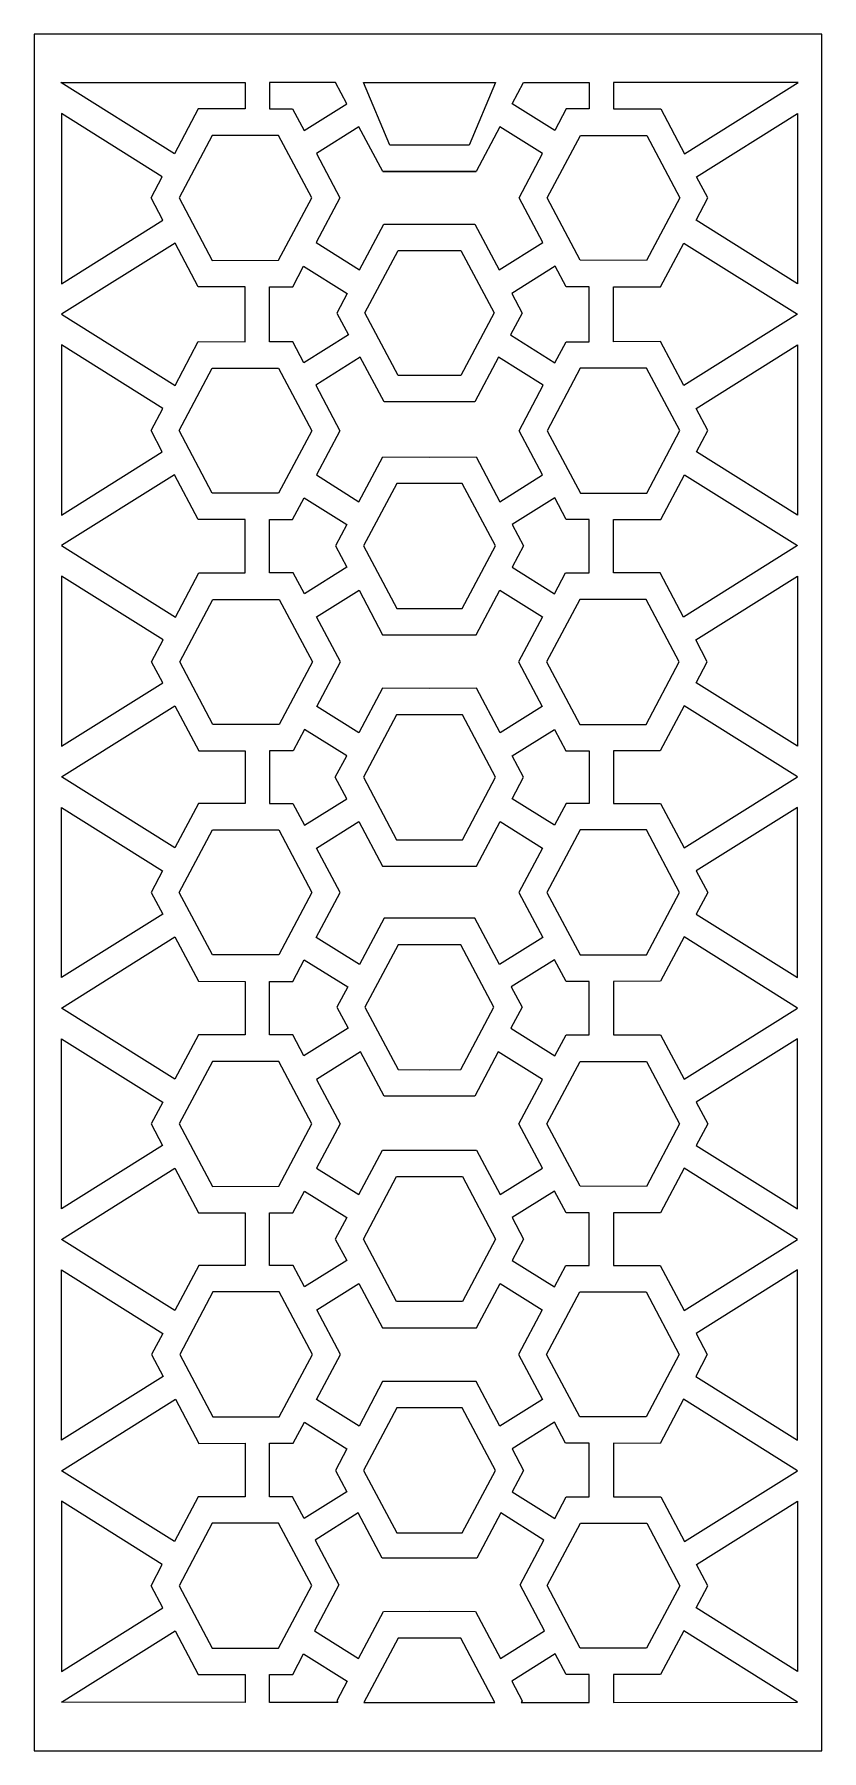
# Model space of a CAD drawing. Header units: centimetres. Extents: x -13.5 to -7.8, y -3.5 to 9.
import ezdxf

# ---------------------------------------------------------------- set-up
doc = ezdxf.new("R2010")
doc.units = ezdxf.units.CM
doc.header["$MEASUREMENT"] = 0
doc.layers.add('layer 1', color=7, linetype='Continuous')

msp = doc.modelspace()

# ---------------------------------------------------------------- linework, layer by layer
at = {"layer": 'layer 1', "color": 250}
for points, knots in [([(-13.50368, 9.00076), (-13.50368, 9.00076), (-7.76731, 9.00077), (-7.76731, 9.00077), (-7.76731, 9.00077), (-7.76731, 9.00077), (-7.76731, -3.49955), (-7.76731, -3.49955), (-7.76731, -3.49955), (-7.76731, -3.49955), (-13.50368, -3.49955), (-13.50368, -3.49955), (-13.50368, -3.49955), (-13.50368, -3.49955), (-13.50368, 9.00077), (-13.50368, 9.00077), (-13.50368, 9.00077), (-13.50368, 9.00077), (-13.50368, 9.00076), (-13.50368, 9.00076)], [0, 0, 0, 0, 0.16666667, 0.16666667, 0.16666667, 0.16666667, 0.33333333, 0.33333333, 0.33333333, 0.33333333, 0.5, 0.5, 0.5, 0.5, 0.66666667, 0.66666667, 0.66666667, 0.66666667, 1, 1, 1, 1]), ([(-13.31015, 8.64981), (-13.31015, 8.64981), (-12.48287, 8.13046), (-12.48287, 8.13046), (-12.48287, 8.13046), (-12.48287, 8.13046), (-12.30968, 8.45724), (-12.30968, 8.45724), (-12.30968, 8.45724), (-12.30968, 8.45724), (-11.96648, 8.45747), (-11.96648, 8.45747), (-11.96648, 8.45747), (-11.96648, 8.45747), (-11.96648, 8.64981), (-11.96648, 8.64981), (-11.96648, 8.64981), (-11.96648, 8.64981), (-13.31015, 8.64981), (-13.31015, 8.64981)], [0, 0, 0, 0, 0.16666667, 0.16666667, 0.16666667, 0.16666667, 0.33333333, 0.33333333, 0.33333333, 0.33333333, 0.5, 0.5, 0.5, 0.5, 0.66666667, 0.66666667, 0.66666667, 0.66666667, 1, 1, 1, 1]), ([(-11.78926, 8.64981), (-11.78926, 8.64981), (-11.30898, 8.64981), (-11.30898, 8.64981), (-11.30898, 8.64981), (-11.30898, 8.64981), (-11.22693, 8.49428), (-11.22693, 8.49428), (-11.22693, 8.49428), (-11.22693, 8.49428), (-11.53762, 8.29923), (-11.53762, 8.29923), (-11.53762, 8.29923), (-11.53762, 8.29923), (-11.62183, 8.45764), (-11.62183, 8.45764), (-11.62183, 8.45764), (-11.62183, 8.45764), (-11.78926, 8.45753), (-11.78926, 8.45753), (-11.78926, 8.45753), (-11.78926, 8.45753), (-11.78926, 8.64981), (-11.78926, 8.64981)], [0, 0, 0, 0, 0.14285714, 0.14285714, 0.14285714, 0.14285714, 0.28571429, 0.28571429, 0.28571429, 0.28571429, 0.42857143, 0.42857143, 0.42857143, 0.42857143, 0.57142857, 0.57142857, 0.57142857, 0.57142857, 0.71428571, 0.71428571, 0.71428571, 0.71428571, 1, 1, 1, 1]), ([(-10.91348, 8.19438), (-10.91348, 8.19438), (-10.6247, 8.19451), (-10.6247, 8.19451), (-10.6247, 8.19451), (-10.6247, 8.19451), (-10.33607, 8.19438), (-10.33607, 8.19438), (-10.33607, 8.19438), (-10.33607, 8.19438), (-10.1446, 8.64981), (-10.1446, 8.64981), (-10.1446, 8.64981), (-10.1446, 8.64981), (-10.62476, 8.64981), (-10.62476, 8.64981), (-10.62476, 8.64981), (-10.62476, 8.64981), (-11.10502, 8.64981), (-11.10502, 8.64981), (-11.10502, 8.64981), (-11.10502, 8.64981), (-10.91348, 8.19438), (-10.91348, 8.19438)], [0, 0, 0, 0, 0.14285714, 0.14285714, 0.14285714, 0.14285714, 0.28571429, 0.28571429, 0.28571429, 0.28571429, 0.42857143, 0.42857143, 0.42857143, 0.42857143, 0.57142857, 0.57142857, 0.57142857, 0.57142857, 0.71428571, 0.71428571, 0.71428571, 0.71428571, 1, 1, 1, 1]), ([(-9.46028, 8.64981), (-9.46028, 8.64981), (-9.94064, 8.64981), (-9.94064, 8.64981), (-9.94064, 8.64981), (-9.94064, 8.64981), (-10.02261, 8.49428), (-10.02261, 8.49428), (-10.02261, 8.49428), (-10.02261, 8.49428), (-9.71194, 8.29923), (-9.71194, 8.29923), (-9.71194, 8.29923), (-9.71194, 8.29923), (-9.62773, 8.45764), (-9.62773, 8.45764), (-9.62773, 8.45764), (-9.62773, 8.45764), (-9.46028, 8.45753), (-9.46028, 8.45753), (-9.46028, 8.45753), (-9.46028, 8.45753), (-9.46028, 8.64981), (-9.46028, 8.64981)], [0, 0, 0, 0, 0.14285714, 0.14285714, 0.14285714, 0.14285714, 0.28571429, 0.28571429, 0.28571429, 0.28571429, 0.42857143, 0.42857143, 0.42857143, 0.42857143, 0.57142857, 0.57142857, 0.57142857, 0.57142857, 0.71428571, 0.71428571, 0.71428571, 0.71428571, 1, 1, 1, 1]), ([(-7.93939, 8.64981), (-7.93939, 8.64981), (-8.76669, 8.13046), (-8.76669, 8.13046), (-8.76669, 8.13046), (-8.76669, 8.13046), (-8.93995, 8.45724), (-8.93995, 8.45724), (-8.93995, 8.45724), (-8.93995, 8.45724), (-9.28311, 8.45747), (-9.28311, 8.45747), (-9.28311, 8.45747), (-9.28311, 8.45747), (-9.28311, 8.64981), (-9.28311, 8.64981), (-9.28311, 8.64981), (-9.28311, 8.64981), (-7.9394, 8.64981), (-7.9394, 8.64981), (-7.9394, 8.64981), (-7.9394, 8.64981), (-7.93939, 8.64981), (-7.93939, 8.64981)], [0, 0, 0, 0, 0.14285714, 0.14285714, 0.14285714, 0.14285714, 0.28571429, 0.28571429, 0.28571429, 0.28571429, 0.42857143, 0.42857143, 0.42857143, 0.42857143, 0.57142857, 0.57142857, 0.57142857, 0.57142857, 0.71428571, 0.71428571, 0.71428571, 0.71428571, 1, 1, 1, 1]), ([(-13.30513, 7.18457), (-13.30513, 7.18457), (-13.30513, 8.42422), (-13.30513, 8.42422), (-13.30513, 8.42422), (-13.30513, 8.42422), (-12.57143, 7.96358), (-12.57143, 7.96358), (-12.57143, 7.96358), (-12.57143, 7.96358), (-12.6532, 7.80931), (-12.6532, 7.80931), (-12.6532, 7.80931), (-12.6532, 7.80931), (-12.56729, 7.64775), (-12.56729, 7.64775), (-12.56729, 7.64775), (-12.56729, 7.64775), (-13.30513, 7.18457), (-13.30513, 7.18457)], [0, 0, 0, 0, 0.16666667, 0.16666667, 0.16666667, 0.16666667, 0.33333333, 0.33333333, 0.33333333, 0.33333333, 0.5, 0.5, 0.5, 0.5, 0.66666667, 0.66666667, 0.66666667, 0.66666667, 1, 1, 1, 1]), ([(-7.94445, 7.18457), (-7.94445, 7.18457), (-7.94445, 8.42422), (-7.94445, 8.42422), (-7.94445, 8.42422), (-7.94445, 8.42422), (-8.67817, 7.96358), (-8.67817, 7.96358), (-8.67817, 7.96358), (-8.67817, 7.96358), (-8.59641, 7.80931), (-8.59641, 7.80931), (-8.59641, 7.80931), (-8.59641, 7.80931), (-8.68226, 7.64775), (-8.68226, 7.64775), (-8.68226, 7.64775), (-8.68226, 7.64775), (-7.94445, 7.18457), (-7.94445, 7.18457)], [0, 0, 0, 0, 0.16666667, 0.16666667, 0.16666667, 0.16666667, 0.33333333, 0.33333333, 0.33333333, 0.33333333, 0.5, 0.5, 0.5, 0.5, 0.66666667, 0.66666667, 0.66666667, 0.66666667, 1, 1, 1, 1]), ([(-11.72405, 8.26496), (-11.72405, 8.26496), (-11.48218, 7.81), (-11.48218, 7.81), (-11.48218, 7.81), (-11.48218, 7.81), (-11.72351, 7.35485), (-11.72351, 7.35485), (-11.72351, 7.35485), (-11.72351, 7.35485), (-12.20676, 7.35455), (-12.20676, 7.35455), (-12.20676, 7.35455), (-12.20676, 7.35455), (-12.44861, 7.8094), (-12.44861, 7.8094), (-12.44861, 7.8094), (-12.44861, 7.8094), (-12.20724, 8.26467), (-12.20724, 8.26467), (-12.20724, 8.26467), (-12.20724, 8.26467), (-11.72405, 8.26496), (-11.72405, 8.26496)], [0, 0, 0, 0, 0.14285714, 0.14285714, 0.14285714, 0.14285714, 0.28571429, 0.28571429, 0.28571429, 0.28571429, 0.42857143, 0.42857143, 0.42857143, 0.42857143, 0.57142857, 0.57142857, 0.57142857, 0.57142857, 0.71428571, 0.71428571, 0.71428571, 0.71428571, 1, 1, 1, 1]), ([(-10.62476, 7.61911), (-10.62476, 7.61911), (-10.95636, 7.61894), (-10.95636, 7.61894), (-10.95636, 7.61894), (-10.95636, 7.61894), (-11.13359, 7.28467), (-11.13359, 7.28467), (-11.13359, 7.28467), (-11.13359, 7.28467), (-11.45069, 7.48372), (-11.45069, 7.48372), (-11.45069, 7.48372), (-11.45069, 7.48372), (-11.27764, 7.81019), (-11.27764, 7.81019), (-11.27764, 7.81019), (-11.27764, 7.81019), (-11.44898, 8.13239), (-11.44898, 8.13239), (-11.44898, 8.13239), (-11.44898, 8.13239), (-11.13829, 8.32743), (-11.13829, 8.32743), (-11.13829, 8.32743), (-11.13829, 8.32743), (-10.96505, 8.00167), (-10.96505, 8.00167), (-10.96505, 8.00167), (-10.96505, 8.00167), (-10.62476, 8.00193), (-10.62476, 8.00193), (-10.62476, 8.00193), (-10.62476, 8.00193), (-10.28451, 8.00167), (-10.28451, 8.00167), (-10.28451, 8.00167), (-10.28451, 8.00167), (-10.11129, 8.32743), (-10.11129, 8.32743), (-10.11129, 8.32743), (-10.11129, 8.32743), (-9.80063, 8.13239), (-9.80063, 8.13239), (-9.80063, 8.13239), (-9.80063, 8.13239), (-9.97195, 7.81019), (-9.97195, 7.81019), (-9.97195, 7.81019), (-9.97195, 7.81019), (-9.79887, 7.48372), (-9.79887, 7.48372), (-9.79887, 7.48372), (-9.79887, 7.48372), (-10.11596, 7.28467), (-10.11596, 7.28467), (-10.11596, 7.28467), (-10.11596, 7.28467), (-10.29318, 7.61894), (-10.29318, 7.61894), (-10.29318, 7.61894), (-10.29318, 7.61894), (-10.62476, 7.61911), (-10.62476, 7.61911)], [0, 0, 0, 0, 0.05882353, 0.05882353, 0.05882353, 0.05882353, 0.11764706, 0.11764706, 0.11764706, 0.11764706, 0.17647059, 0.17647059, 0.17647059, 0.17647059, 0.23529412, 0.23529412, 0.23529412, 0.23529412, 0.29411765, 0.29411765, 0.29411765, 0.29411765, 0.35294118, 0.35294118, 0.35294118, 0.35294118, 0.41176471, 0.41176471, 0.41176471, 0.41176471, 0.47058824, 0.47058824, 0.47058824, 0.47058824, 0.52941176, 0.52941176, 0.52941176, 0.52941176, 0.58823529, 0.58823529, 0.58823529, 0.58823529, 0.64705882, 0.64705882, 0.64705882, 0.64705882, 0.70588235, 0.70588235, 0.70588235, 0.70588235, 0.76470588, 0.76470588, 0.76470588, 0.76470588, 0.82352941, 0.82352941, 0.82352941, 0.82352941, 0.88235294, 0.88235294, 0.88235294, 0.88235294, 1, 1, 1, 1]), ([(-9.52551, 8.26496), (-9.52551, 8.26496), (-9.76737, 7.81), (-9.76737, 7.81), (-9.76737, 7.81), (-9.76737, 7.81), (-9.52604, 7.35485), (-9.52604, 7.35485), (-9.52604, 7.35485), (-9.52604, 7.35485), (-9.04283, 7.35455), (-9.04283, 7.35455), (-9.04283, 7.35455), (-9.04283, 7.35455), (-8.80095, 7.8094), (-8.80095, 7.8094), (-8.80095, 7.8094), (-8.80095, 7.8094), (-9.04229, 8.26467), (-9.04229, 8.26467), (-9.04229, 8.26467), (-9.04229, 8.26467), (-9.52551, 8.26496), (-9.52551, 8.26496)], [0, 0, 0, 0, 0.14285714, 0.14285714, 0.14285714, 0.14285714, 0.28571429, 0.28571429, 0.28571429, 0.28571429, 0.42857143, 0.42857143, 0.42857143, 0.42857143, 0.57142857, 0.57142857, 0.57142857, 0.57142857, 0.71428571, 0.71428571, 0.71428571, 0.71428571, 1, 1, 1, 1]), ([(-10.62476, 8.00193), (-10.62476, 8.00193), (-10.96505, 8.00167), (-10.96505, 8.00167), (-10.96505, 8.00167), (-10.96505, 8.00167), (-10.62476, 8.00193), (-10.62476, 8.00193)], [0, 0, 0, 0, 0.33333333, 0.33333333, 0.33333333, 0.33333333, 1, 1, 1, 1]), ([(-10.62476, 8.00193), (-10.62476, 8.00193), (-10.28451, 8.00167), (-10.28451, 8.00167), (-10.28451, 8.00167), (-10.28451, 8.00167), (-10.62476, 8.00193), (-10.62476, 8.00193)], [0, 0, 0, 0, 0.33333333, 0.33333333, 0.33333333, 0.33333333, 1, 1, 1, 1]), ([(-11.96648, 7.16204), (-11.96648, 7.16204), (-11.96648, 6.76218), (-11.96648, 6.76218), (-11.96648, 6.76218), (-11.96648, 6.76218), (-12.30895, 6.76241), (-12.30895, 6.76241), (-12.30895, 6.76241), (-12.30895, 6.76241), (-12.47864, 6.44319), (-12.47864, 6.44319), (-12.47864, 6.44319), (-12.47864, 6.44319), (-13.30513, 6.96205), (-13.30513, 6.96205), (-13.30513, 6.96205), (-13.30513, 6.96205), (-12.47864, 7.48091), (-12.47864, 7.48091), (-12.47864, 7.48091), (-12.47864, 7.48091), (-12.30895, 7.16179), (-12.30895, 7.16179), (-12.30895, 7.16179), (-12.30895, 7.16179), (-11.96648, 7.16204), (-11.96648, 7.16204)], [0, 0, 0, 0, 0.125, 0.125, 0.125, 0.125, 0.25, 0.25, 0.25, 0.25, 0.375, 0.375, 0.375, 0.375, 0.5, 0.5, 0.5, 0.5, 0.625, 0.625, 0.625, 0.625, 0.75, 0.75, 0.75, 0.75, 1, 1, 1, 1]), ([(-10.62471, 7.4265), (-10.62471, 7.4265), (-10.854, 7.42634), (-10.854, 7.42634), (-10.854, 7.42634), (-10.854, 7.42634), (-11.09538, 6.97118), (-11.09538, 6.97118), (-11.09538, 6.97118), (-11.09538, 6.97118), (-10.85352, 6.51619), (-10.85352, 6.51619), (-10.85352, 6.51619), (-10.85352, 6.51619), (-10.62476, 6.5164), (-10.62476, 6.5164), (-10.62476, 6.5164), (-10.62476, 6.5164), (-10.39606, 6.51619), (-10.39606, 6.51619), (-10.39606, 6.51619), (-10.39606, 6.51619), (-10.15423, 6.97118), (-10.15423, 6.97118), (-10.15423, 6.97118), (-10.15423, 6.97118), (-10.39564, 7.42634), (-10.39564, 7.42634), (-10.39564, 7.42634), (-10.39564, 7.42634), (-10.62489, 7.4265), (-10.62489, 7.4265), (-10.62489, 7.4265), (-10.62489, 7.4265), (-10.62471, 7.4265), (-10.62471, 7.4265)], [0, 0, 0, 0, 0.1, 0.1, 0.1, 0.1, 0.2, 0.2, 0.2, 0.2, 0.3, 0.3, 0.3, 0.3, 0.4, 0.4, 0.4, 0.4, 0.5, 0.5, 0.5, 0.5, 0.6, 0.6, 0.6, 0.6, 0.7, 0.7, 0.7, 0.7, 0.8, 0.8, 0.8, 0.8, 1, 1, 1, 1]), ([(-9.28311, 7.16204), (-9.28311, 7.16204), (-9.28311, 6.76218), (-9.28311, 6.76218), (-9.28311, 6.76218), (-9.28311, 6.76218), (-8.94059, 6.76241), (-8.94059, 6.76241), (-8.94059, 6.76241), (-8.94059, 6.76241), (-8.77091, 6.44319), (-8.77091, 6.44319), (-8.77091, 6.44319), (-8.77091, 6.44319), (-7.94445, 6.96205), (-7.94445, 6.96205), (-7.94445, 6.96205), (-7.94445, 6.96205), (-8.77091, 7.48091), (-8.77091, 7.48091), (-8.77091, 7.48091), (-8.77091, 7.48091), (-8.94059, 7.16179), (-8.94059, 7.16179), (-8.94059, 7.16179), (-8.94059, 7.16179), (-9.28311, 7.16204), (-9.28311, 7.16204)], [0, 0, 0, 0, 0.125, 0.125, 0.125, 0.125, 0.25, 0.25, 0.25, 0.25, 0.375, 0.375, 0.375, 0.375, 0.5, 0.5, 0.5, 0.5, 0.625, 0.625, 0.625, 0.625, 0.75, 0.75, 0.75, 0.75, 1, 1, 1, 1]), ([(-11.21484, 6.81096), (-11.21484, 6.81096), (-11.29993, 6.97098), (-11.29993, 6.97098), (-11.29993, 6.97098), (-11.29993, 6.97098), (-11.22463, 7.11303), (-11.22463, 7.11303), (-11.22463, 7.11303), (-11.22463, 7.11303), (-11.54172, 7.3121), (-11.54172, 7.3121), (-11.54172, 7.3121), (-11.54172, 7.3121), (-11.62119, 7.16228), (-11.62119, 7.16228), (-11.62119, 7.16228), (-11.62119, 7.16228), (-11.78926, 7.1621), (-11.78926, 7.1621), (-11.78926, 7.1621), (-11.78926, 7.1621), (-11.78926, 6.76203), (-11.78926, 6.76203), (-11.78926, 6.76203), (-11.78926, 6.76203), (-11.62119, 6.76192), (-11.62119, 6.76192), (-11.62119, 6.76192), (-11.62119, 6.76192), (-11.53919, 6.60729), (-11.53919, 6.60729), (-11.53919, 6.60729), (-11.53919, 6.60729), (-11.21484, 6.81096), (-11.21484, 6.81096)], [0, 0, 0, 0, 0.1, 0.1, 0.1, 0.1, 0.2, 0.2, 0.2, 0.2, 0.3, 0.3, 0.3, 0.3, 0.4, 0.4, 0.4, 0.4, 0.5, 0.5, 0.5, 0.5, 0.6, 0.6, 0.6, 0.6, 0.7, 0.7, 0.7, 0.7, 0.8, 0.8, 0.8, 0.8, 1, 1, 1, 1]), ([(-10.03479, 6.81096), (-10.03479, 6.81096), (-9.94964, 6.97098), (-9.94964, 6.97098), (-9.94964, 6.97098), (-9.94964, 6.97098), (-10.02501, 7.11303), (-10.02501, 7.11303), (-10.02501, 7.11303), (-10.02501, 7.11303), (-9.70792, 7.3121), (-9.70792, 7.3121), (-9.70792, 7.3121), (-9.70792, 7.3121), (-9.62842, 7.16228), (-9.62842, 7.16228), (-9.62842, 7.16228), (-9.62842, 7.16228), (-9.46028, 7.1621), (-9.46028, 7.1621), (-9.46028, 7.1621), (-9.46028, 7.1621), (-9.46028, 6.76203), (-9.46028, 6.76203), (-9.46028, 6.76203), (-9.46028, 6.76203), (-9.62842, 6.76192), (-9.62842, 6.76192), (-9.62842, 6.76192), (-9.62842, 6.76192), (-9.71044, 6.60729), (-9.71044, 6.60729), (-9.71044, 6.60729), (-9.71044, 6.60729), (-10.03479, 6.81096), (-10.03479, 6.81096)], [0, 0, 0, 0, 0.1, 0.1, 0.1, 0.1, 0.2, 0.2, 0.2, 0.2, 0.3, 0.3, 0.3, 0.3, 0.4, 0.4, 0.4, 0.4, 0.5, 0.5, 0.5, 0.5, 0.6, 0.6, 0.6, 0.6, 0.7, 0.7, 0.7, 0.7, 0.8, 0.8, 0.8, 0.8, 1, 1, 1, 1]), ([(-13.30513, 6.73962), (-13.30513, 6.73962), (-12.56729, 6.27648), (-12.56729, 6.27648), (-12.56729, 6.27648), (-12.56729, 6.27648), (-12.6532, 6.11488), (-12.6532, 6.11488), (-12.6532, 6.11488), (-12.6532, 6.11488), (-12.57143, 5.96054), (-12.57143, 5.96054), (-12.57143, 5.96054), (-12.57143, 5.96054), (-13.30513, 5.49992), (-13.30513, 5.49992), (-13.30513, 5.49992), (-13.30513, 5.49992), (-13.30513, 6.73962), (-13.30513, 6.73962)], [0, 0, 0, 0, 0.16666667, 0.16666667, 0.16666667, 0.16666667, 0.33333333, 0.33333333, 0.33333333, 0.33333333, 0.5, 0.5, 0.5, 0.5, 0.66666667, 0.66666667, 0.66666667, 0.66666667, 1, 1, 1, 1]), ([(-10.62476, 5.92229), (-10.62476, 5.92229), (-10.96505, 5.92247), (-10.96505, 5.92247), (-10.96505, 5.92247), (-10.96505, 5.92247), (-11.13831, 5.59669), (-11.13831, 5.59669), (-11.13831, 5.59669), (-11.13831, 5.59669), (-11.44898, 5.79172), (-11.44898, 5.79172), (-11.44898, 5.79172), (-11.44898, 5.79172), (-11.27764, 6.11402), (-11.27764, 6.11402), (-11.27764, 6.11402), (-11.27764, 6.11402), (-11.4532, 6.44513), (-11.4532, 6.44513), (-11.4532, 6.44513), (-11.4532, 6.44513), (-11.12864, 6.64889), (-11.12864, 6.64889), (-11.12864, 6.64889), (-11.12864, 6.64889), (-10.95567, 6.32356), (-10.95567, 6.32356), (-10.95567, 6.32356), (-10.95567, 6.32356), (-10.62476, 6.32372), (-10.62476, 6.32372), (-10.62476, 6.32372), (-10.62476, 6.32372), (-10.29393, 6.32356), (-10.29393, 6.32356), (-10.29393, 6.32356), (-10.29393, 6.32356), (-10.12093, 6.64889), (-10.12093, 6.64889), (-10.12093, 6.64889), (-10.12093, 6.64889), (-9.79636, 6.44513), (-9.79636, 6.44513), (-9.79636, 6.44513), (-9.79636, 6.44513), (-9.97195, 6.11402), (-9.97195, 6.11402), (-9.97195, 6.11402), (-9.97195, 6.11402), (-9.80063, 5.79172), (-9.80063, 5.79172), (-9.80063, 5.79172), (-9.80063, 5.79172), (-10.11129, 5.59669), (-10.11129, 5.59669), (-10.11129, 5.59669), (-10.11129, 5.59669), (-10.28451, 5.92247), (-10.28451, 5.92247), (-10.28451, 5.92247), (-10.28451, 5.92247), (-10.62476, 5.92229), (-10.62476, 5.92229)], [0, 0, 0, 0, 0.05882353, 0.05882353, 0.05882353, 0.05882353, 0.11764706, 0.11764706, 0.11764706, 0.11764706, 0.17647059, 0.17647059, 0.17647059, 0.17647059, 0.23529412, 0.23529412, 0.23529412, 0.23529412, 0.29411765, 0.29411765, 0.29411765, 0.29411765, 0.35294118, 0.35294118, 0.35294118, 0.35294118, 0.41176471, 0.41176471, 0.41176471, 0.41176471, 0.47058824, 0.47058824, 0.47058824, 0.47058824, 0.52941176, 0.52941176, 0.52941176, 0.52941176, 0.58823529, 0.58823529, 0.58823529, 0.58823529, 0.64705882, 0.64705882, 0.64705882, 0.64705882, 0.70588235, 0.70588235, 0.70588235, 0.70588235, 0.76470588, 0.76470588, 0.76470588, 0.76470588, 0.82352941, 0.82352941, 0.82352941, 0.82352941, 0.88235294, 0.88235294, 0.88235294, 0.88235294, 1, 1, 1, 1]), ([(-7.94445, 6.73962), (-7.94445, 6.73962), (-8.68226, 6.27648), (-8.68226, 6.27648), (-8.68226, 6.27648), (-8.68226, 6.27648), (-8.59641, 6.11488), (-8.59641, 6.11488), (-8.59641, 6.11488), (-8.59641, 6.11488), (-8.67817, 5.96054), (-8.67817, 5.96054), (-8.67817, 5.96054), (-8.67817, 5.96054), (-7.94445, 5.49992), (-7.94445, 5.49992), (-7.94445, 5.49992), (-7.94445, 5.49992), (-7.94445, 6.73962), (-7.94445, 6.73962)], [0, 0, 0, 0, 0.16666667, 0.16666667, 0.16666667, 0.16666667, 0.33333333, 0.33333333, 0.33333333, 0.33333333, 0.5, 0.5, 0.5, 0.5, 0.66666667, 0.66666667, 0.66666667, 0.66666667, 1, 1, 1, 1]), ([(-11.72405, 5.65927), (-11.72405, 5.65927), (-11.48218, 6.11411), (-11.48218, 6.11411), (-11.48218, 6.11411), (-11.48218, 6.11411), (-11.72351, 6.56936), (-11.72351, 6.56936), (-11.72351, 6.56936), (-11.72351, 6.56936), (-12.20676, 6.56964), (-12.20676, 6.56964), (-12.20676, 6.56964), (-12.20676, 6.56964), (-12.44861, 6.11479), (-12.44861, 6.11479), (-12.44861, 6.11479), (-12.44861, 6.11479), (-12.20724, 5.65956), (-12.20724, 5.65956), (-12.20724, 5.65956), (-12.20724, 5.65956), (-11.72405, 5.65927), (-11.72405, 5.65927)], [0, 0, 0, 0, 0.14285714, 0.14285714, 0.14285714, 0.14285714, 0.28571429, 0.28571429, 0.28571429, 0.28571429, 0.42857143, 0.42857143, 0.42857143, 0.42857143, 0.57142857, 0.57142857, 0.57142857, 0.57142857, 0.71428571, 0.71428571, 0.71428571, 0.71428571, 1, 1, 1, 1]), ([(-9.52551, 5.65927), (-9.52551, 5.65927), (-9.76737, 6.11411), (-9.76737, 6.11411), (-9.76737, 6.11411), (-9.76737, 6.11411), (-9.52604, 6.56936), (-9.52604, 6.56936), (-9.52604, 6.56936), (-9.52604, 6.56936), (-9.04283, 6.56964), (-9.04283, 6.56964), (-9.04283, 6.56964), (-9.04283, 6.56964), (-8.80095, 6.11479), (-8.80095, 6.11479), (-8.80095, 6.11479), (-8.80095, 6.11479), (-9.04229, 5.65956), (-9.04229, 5.65956), (-9.04229, 5.65956), (-9.04229, 5.65956), (-9.52551, 5.65927), (-9.52551, 5.65927)], [0, 0, 0, 0, 0.14285714, 0.14285714, 0.14285714, 0.14285714, 0.28571429, 0.28571429, 0.28571429, 0.28571429, 0.42857143, 0.42857143, 0.42857143, 0.42857143, 0.57142857, 0.57142857, 0.57142857, 0.57142857, 0.71428571, 0.71428571, 0.71428571, 0.71428571, 1, 1, 1, 1]), ([(-11.96647, 5.07778), (-11.96647, 5.07778), (-12.30476, 5.078), (-12.30476, 5.078), (-12.30476, 5.078), (-12.30476, 5.078), (-12.47558, 4.75672), (-12.47558, 4.75672), (-12.47558, 4.75672), (-12.47558, 4.75672), (-13.30513, 5.27753), (-13.30513, 5.27753), (-13.30513, 5.27753), (-13.30513, 5.27753), (-12.48287, 5.79366), (-12.48287, 5.79366), (-12.48287, 5.79366), (-12.48287, 5.79366), (-12.30968, 5.46699), (-12.30968, 5.46699), (-12.30968, 5.46699), (-12.30968, 5.46699), (-11.96647, 5.46672), (-11.96647, 5.46672), (-11.96647, 5.46672), (-11.96647, 5.46672), (-11.96647, 5.07778), (-11.96647, 5.07778)], [0, 0, 0, 0, 0.125, 0.125, 0.125, 0.125, 0.25, 0.25, 0.25, 0.25, 0.375, 0.375, 0.375, 0.375, 0.5, 0.5, 0.5, 0.5, 0.625, 0.625, 0.625, 0.625, 0.75, 0.75, 0.75, 0.75, 1, 1, 1, 1]), ([(-9.28312, 5.07778), (-9.28312, 5.07778), (-8.9448, 5.078), (-8.9448, 5.078), (-8.9448, 5.078), (-8.9448, 5.078), (-8.77397, 4.75672), (-8.77397, 4.75672), (-8.77397, 4.75672), (-8.77397, 4.75672), (-7.94445, 5.27753), (-7.94445, 5.27753), (-7.94445, 5.27753), (-7.94445, 5.27753), (-8.76669, 5.79366), (-8.76669, 5.79366), (-8.76669, 5.79366), (-8.76669, 5.79366), (-8.93995, 5.46699), (-8.93995, 5.46699), (-8.93995, 5.46699), (-8.93995, 5.46699), (-9.28312, 5.46672), (-9.28312, 5.46672), (-9.28312, 5.46672), (-9.28312, 5.46672), (-9.28312, 5.07778), (-9.28312, 5.07778)], [0, 0, 0, 0, 0.125, 0.125, 0.125, 0.125, 0.25, 0.25, 0.25, 0.25, 0.375, 0.375, 0.375, 0.375, 0.5, 0.5, 0.5, 0.5, 0.625, 0.625, 0.625, 0.625, 0.75, 0.75, 0.75, 0.75, 1, 1, 1, 1]), ([(-10.62471, 4.81945), (-10.62471, 4.81945), (-10.86334, 4.81967), (-10.86334, 4.81967), (-10.86334, 4.81967), (-10.86334, 4.81967), (-11.10477, 5.27483), (-11.10477, 5.27483), (-11.10477, 5.27483), (-11.10477, 5.27483), (-10.86292, 5.72977), (-10.86292, 5.72977), (-10.86292, 5.72977), (-10.86292, 5.72977), (-10.62476, 5.72957), (-10.62476, 5.72957), (-10.62476, 5.72957), (-10.62476, 5.72957), (-10.38672, 5.72977), (-10.38672, 5.72977), (-10.38672, 5.72977), (-10.38672, 5.72977), (-10.14486, 5.27483), (-10.14486, 5.27483), (-10.14486, 5.27483), (-10.14486, 5.27483), (-10.38622, 4.81967), (-10.38622, 4.81967), (-10.38622, 4.81967), (-10.38622, 4.81967), (-10.62489, 4.81945), (-10.62489, 4.81945), (-10.62489, 4.81945), (-10.62489, 4.81945), (-10.62471, 4.81945), (-10.62471, 4.81945)], [0, 0, 0, 0, 0.1, 0.1, 0.1, 0.1, 0.2, 0.2, 0.2, 0.2, 0.3, 0.3, 0.3, 0.3, 0.4, 0.4, 0.4, 0.4, 0.5, 0.5, 0.5, 0.5, 0.6, 0.6, 0.6, 0.6, 0.7, 0.7, 0.7, 0.7, 0.8, 0.8, 0.8, 0.8, 1, 1, 1, 1]), ([(-11.53762, 5.625), (-11.53762, 5.625), (-11.62183, 5.46649), (-11.62183, 5.46649), (-11.62183, 5.46649), (-11.62183, 5.46649), (-11.78926, 5.46667), (-11.78926, 5.46667), (-11.78926, 5.46667), (-11.78926, 5.46667), (-11.78926, 5.0777), (-11.78926, 5.0777), (-11.78926, 5.0777), (-11.78926, 5.0777), (-11.61699, 5.07758), (-11.61699, 5.07758), (-11.61699, 5.07758), (-11.61699, 5.07758), (-11.53595, 4.92476), (-11.53595, 4.92476), (-11.53595, 4.92476), (-11.53595, 4.92476), (-11.22665, 5.11896), (-11.22665, 5.11896), (-11.22665, 5.11896), (-11.22665, 5.11896), (-11.30937, 5.27501), (-11.30937, 5.27501), (-11.30937, 5.27501), (-11.30937, 5.27501), (-11.22693, 5.42994), (-11.22693, 5.42994), (-11.22693, 5.42994), (-11.22693, 5.42994), (-11.53762, 5.625), (-11.53762, 5.625)], [0, 0, 0, 0, 0.1, 0.1, 0.1, 0.1, 0.2, 0.2, 0.2, 0.2, 0.3, 0.3, 0.3, 0.3, 0.4, 0.4, 0.4, 0.4, 0.5, 0.5, 0.5, 0.5, 0.6, 0.6, 0.6, 0.6, 0.7, 0.7, 0.7, 0.7, 0.8, 0.8, 0.8, 0.8, 1, 1, 1, 1]), ([(-9.71194, 5.625), (-9.71194, 5.625), (-9.62773, 5.46649), (-9.62773, 5.46649), (-9.62773, 5.46649), (-9.62773, 5.46649), (-9.46028, 5.46667), (-9.46028, 5.46667), (-9.46028, 5.46667), (-9.46028, 5.46667), (-9.46028, 5.0777), (-9.46028, 5.0777), (-9.46028, 5.0777), (-9.46028, 5.0777), (-9.63264, 5.07758), (-9.63264, 5.07758), (-9.63264, 5.07758), (-9.63264, 5.07758), (-9.71363, 4.92476), (-9.71363, 4.92476), (-9.71363, 4.92476), (-9.71363, 4.92476), (-10.02296, 5.11896), (-10.02296, 5.11896), (-10.02296, 5.11896), (-10.02296, 5.11896), (-9.94028, 5.27501), (-9.94028, 5.27501), (-9.94028, 5.27501), (-9.94028, 5.27501), (-10.02262, 5.42994), (-10.02262, 5.42994), (-10.02262, 5.42994), (-10.02262, 5.42994), (-9.71194, 5.625), (-9.71194, 5.625)], [0, 0, 0, 0, 0.1, 0.1, 0.1, 0.1, 0.2, 0.2, 0.2, 0.2, 0.3, 0.3, 0.3, 0.3, 0.4, 0.4, 0.4, 0.4, 0.5, 0.5, 0.5, 0.5, 0.6, 0.6, 0.6, 0.6, 0.7, 0.7, 0.7, 0.7, 0.8, 0.8, 0.8, 0.8, 1, 1, 1, 1]), ([(-13.30513, 3.8154), (-13.30513, 3.8154), (-13.30513, 5.05509), (-13.30513, 5.05509), (-13.30513, 5.05509), (-13.30513, 5.05509), (-12.56423, 4.58996), (-12.56423, 4.58996), (-12.56423, 4.58996), (-12.56423, 4.58996), (-12.64899, 4.43052), (-12.64899, 4.43052), (-12.64899, 4.43052), (-12.64899, 4.43052), (-12.56813, 4.278), (-12.56813, 4.278), (-12.56813, 4.278), (-12.56813, 4.278), (-13.30513, 3.8154), (-13.30513, 3.8154)], [0, 0, 0, 0, 0.16666667, 0.16666667, 0.16666667, 0.16666667, 0.33333333, 0.33333333, 0.33333333, 0.33333333, 0.5, 0.5, 0.5, 0.5, 0.66666667, 0.66666667, 0.66666667, 0.66666667, 1, 1, 1, 1]), ([(-7.94445, 3.8154), (-7.94445, 3.8154), (-7.94445, 5.05509), (-7.94445, 5.05509), (-7.94445, 5.05509), (-7.94445, 5.05509), (-8.68533, 4.58996), (-8.68533, 4.58996), (-8.68533, 4.58996), (-8.68533, 4.58996), (-8.60061, 4.43052), (-8.60061, 4.43052), (-8.60061, 4.43052), (-8.60061, 4.43052), (-8.68143, 4.278), (-8.68143, 4.278), (-8.68143, 4.278), (-8.68143, 4.278), (-7.94445, 3.8154), (-7.94445, 3.8154)], [0, 0, 0, 0, 0.16666667, 0.16666667, 0.16666667, 0.16666667, 0.33333333, 0.33333333, 0.33333333, 0.33333333, 0.5, 0.5, 0.5, 0.5, 0.66666667, 0.66666667, 0.66666667, 0.66666667, 1, 1, 1, 1]), ([(-11.71985, 3.97485), (-11.71985, 3.97485), (-11.47799, 4.42983), (-11.47799, 4.42983), (-11.47799, 4.42983), (-11.47799, 4.42983), (-11.71933, 4.88498), (-11.71933, 4.88498), (-11.71933, 4.88498), (-11.71933, 4.88498), (-12.20255, 4.88531), (-12.20255, 4.88531), (-12.20255, 4.88531), (-12.20255, 4.88531), (-12.44444, 4.43042), (-12.44444, 4.43042), (-12.44444, 4.43042), (-12.44444, 4.43042), (-12.20306, 3.97515), (-12.20306, 3.97515), (-12.20306, 3.97515), (-12.20306, 3.97515), (-11.71985, 3.97485), (-11.71985, 3.97485)], [0, 0, 0, 0, 0.14285714, 0.14285714, 0.14285714, 0.14285714, 0.28571429, 0.28571429, 0.28571429, 0.28571429, 0.42857143, 0.42857143, 0.42857143, 0.42857143, 0.57142857, 0.57142857, 0.57142857, 0.57142857, 0.71428571, 0.71428571, 0.71428571, 0.71428571, 1, 1, 1, 1]), ([(-10.62476, 4.62686), (-10.62476, 4.62686), (-10.9658, 4.62707), (-10.9658, 4.62707), (-10.9658, 4.62707), (-10.9658, 4.62707), (-11.13808, 4.95205), (-11.13808, 4.95205), (-11.13808, 4.95205), (-11.13808, 4.95205), (-11.4474, 4.75785), (-11.4474, 4.75785), (-11.4474, 4.75785), (-11.4474, 4.75785), (-11.27344, 4.42961), (-11.27344, 4.42961), (-11.27344, 4.42961), (-11.27344, 4.42961), (-11.44592, 4.10522), (-11.44592, 4.10522), (-11.44592, 4.10522), (-11.44592, 4.10522), (-11.13933, 3.91274), (-11.13933, 3.91274), (-11.13933, 3.91274), (-11.13933, 3.91274), (-10.96663, 4.2376), (-10.96663, 4.2376), (-10.96663, 4.2376), (-10.96663, 4.2376), (-10.62476, 4.23741), (-10.62476, 4.23741), (-10.62476, 4.23741), (-10.62476, 4.23741), (-10.283, 4.2376), (-10.283, 4.2376), (-10.283, 4.2376), (-10.283, 4.2376), (-10.11031, 3.91274), (-10.11031, 3.91274), (-10.11031, 3.91274), (-10.11031, 3.91274), (-9.80368, 4.10522), (-9.80368, 4.10522), (-9.80368, 4.10522), (-9.80368, 4.10522), (-9.97615, 4.42961), (-9.97615, 4.42961), (-9.97615, 4.42961), (-9.97615, 4.42961), (-9.80217, 4.75785), (-9.80217, 4.75785), (-9.80217, 4.75785), (-9.80217, 4.75785), (-10.11149, 4.95205), (-10.11149, 4.95205), (-10.11149, 4.95205), (-10.11149, 4.95205), (-10.28379, 4.62707), (-10.28379, 4.62707), (-10.28379, 4.62707), (-10.28379, 4.62707), (-10.62476, 4.62686), (-10.62476, 4.62686)], [0, 0, 0, 0, 0.05882353, 0.05882353, 0.05882353, 0.05882353, 0.11764706, 0.11764706, 0.11764706, 0.11764706, 0.17647059, 0.17647059, 0.17647059, 0.17647059, 0.23529412, 0.23529412, 0.23529412, 0.23529412, 0.29411765, 0.29411765, 0.29411765, 0.29411765, 0.35294118, 0.35294118, 0.35294118, 0.35294118, 0.41176471, 0.41176471, 0.41176471, 0.41176471, 0.47058824, 0.47058824, 0.47058824, 0.47058824, 0.52941176, 0.52941176, 0.52941176, 0.52941176, 0.58823529, 0.58823529, 0.58823529, 0.58823529, 0.64705882, 0.64705882, 0.64705882, 0.64705882, 0.70588235, 0.70588235, 0.70588235, 0.70588235, 0.76470588, 0.76470588, 0.76470588, 0.76470588, 0.82352941, 0.82352941, 0.82352941, 0.82352941, 0.88235294, 0.88235294, 0.88235294, 0.88235294, 1, 1, 1, 1]), ([(-9.52972, 3.97485), (-9.52972, 3.97485), (-9.77158, 4.42983), (-9.77158, 4.42983), (-9.77158, 4.42983), (-9.77158, 4.42983), (-9.53022, 4.88498), (-9.53022, 4.88498), (-9.53022, 4.88498), (-9.53022, 4.88498), (-9.04703, 4.88531), (-9.04703, 4.88531), (-9.04703, 4.88531), (-9.04703, 4.88531), (-8.80515, 4.43042), (-8.80515, 4.43042), (-8.80515, 4.43042), (-8.80515, 4.43042), (-9.04648, 3.97515), (-9.04648, 3.97515), (-9.04648, 3.97515), (-9.04648, 3.97515), (-9.52971, 3.97485), (-9.52971, 3.97485), (-9.52971, 3.97485), (-9.52971, 3.97485), (-9.52972, 3.97485), (-9.52972, 3.97485)], [0, 0, 0, 0, 0.125, 0.125, 0.125, 0.125, 0.25, 0.25, 0.25, 0.25, 0.375, 0.375, 0.375, 0.375, 0.5, 0.5, 0.5, 0.5, 0.625, 0.625, 0.625, 0.625, 0.75, 0.75, 0.75, 0.75, 1, 1, 1, 1]), ([(-11.96648, 3.39883), (-11.96648, 3.39883), (-11.96648, 3.78239), (-11.96648, 3.78239), (-11.96648, 3.78239), (-11.96648, 3.78239), (-12.30547, 3.78258), (-12.30547, 3.78258), (-12.30547, 3.78258), (-12.30547, 3.78258), (-12.47969, 4.11112), (-12.47969, 4.11112), (-12.47969, 4.11112), (-12.47969, 4.11112), (-13.30513, 3.59294), (-13.30513, 3.59294), (-13.30513, 3.59294), (-13.30513, 3.59294), (-12.48003, 3.07494), (-12.48003, 3.07494), (-12.48003, 3.07494), (-12.48003, 3.07494), (-12.30765, 3.39908), (-12.30765, 3.39908), (-12.30765, 3.39908), (-12.30765, 3.39908), (-11.96648, 3.39883), (-11.96648, 3.39883)], [0, 0, 0, 0, 0.125, 0.125, 0.125, 0.125, 0.25, 0.25, 0.25, 0.25, 0.375, 0.375, 0.375, 0.375, 0.5, 0.5, 0.5, 0.5, 0.625, 0.625, 0.625, 0.625, 0.75, 0.75, 0.75, 0.75, 1, 1, 1, 1]), ([(-10.62471, 3.13466), (-10.62471, 3.13466), (-10.86494, 3.13482), (-10.86494, 3.13482), (-10.86494, 3.13482), (-10.86494, 3.13482), (-11.10627, 3.59), (-11.10627, 3.59), (-11.10627, 3.59), (-11.10627, 3.59), (-10.86439, 4.04497), (-10.86439, 4.04497), (-10.86439, 4.04497), (-10.86439, 4.04497), (-10.62476, 4.04476), (-10.62476, 4.04476), (-10.62476, 4.04476), (-10.62476, 4.04476), (-10.38514, 4.04497), (-10.38514, 4.04497), (-10.38514, 4.04497), (-10.38514, 4.04497), (-10.14328, 3.59), (-10.14328, 3.59), (-10.14328, 3.59), (-10.14328, 3.59), (-10.38466, 3.13482), (-10.38466, 3.13482), (-10.38466, 3.13482), (-10.38466, 3.13482), (-10.62489, 3.13466), (-10.62489, 3.13466), (-10.62489, 3.13466), (-10.62489, 3.13466), (-10.62471, 3.13466), (-10.62471, 3.13466)], [0, 0, 0, 0, 0.1, 0.1, 0.1, 0.1, 0.2, 0.2, 0.2, 0.2, 0.3, 0.3, 0.3, 0.3, 0.4, 0.4, 0.4, 0.4, 0.5, 0.5, 0.5, 0.5, 0.6, 0.6, 0.6, 0.6, 0.7, 0.7, 0.7, 0.7, 0.8, 0.8, 0.8, 0.8, 1, 1, 1, 1]), ([(-9.28311, 3.39883), (-9.28311, 3.39883), (-9.28311, 3.78239), (-9.28311, 3.78239), (-9.28311, 3.78239), (-9.28311, 3.78239), (-8.94414, 3.78258), (-8.94414, 3.78258), (-8.94414, 3.78258), (-8.94414, 3.78258), (-8.76994, 4.11112), (-8.76994, 4.11112), (-8.76994, 4.11112), (-8.76994, 4.11112), (-7.94445, 3.59294), (-7.94445, 3.59294), (-7.94445, 3.59294), (-7.94445, 3.59294), (-8.76954, 3.07494), (-8.76954, 3.07494), (-8.76954, 3.07494), (-8.76954, 3.07494), (-8.94195, 3.39908), (-8.94195, 3.39908), (-8.94195, 3.39908), (-8.94195, 3.39908), (-9.28311, 3.39883), (-9.28311, 3.39883)], [0, 0, 0, 0, 0.125, 0.125, 0.125, 0.125, 0.25, 0.25, 0.25, 0.25, 0.375, 0.375, 0.375, 0.375, 0.5, 0.5, 0.5, 0.5, 0.625, 0.625, 0.625, 0.625, 0.75, 0.75, 0.75, 0.75, 1, 1, 1, 1]), ([(-11.53592, 3.24024), (-11.53592, 3.24024), (-11.61984, 3.39857), (-11.61984, 3.39857), (-11.61984, 3.39857), (-11.61984, 3.39857), (-11.78926, 3.39873), (-11.78926, 3.39873), (-11.78926, 3.39873), (-11.78926, 3.39873), (-11.78926, 3.78226), (-11.78926, 3.78226), (-11.78926, 3.78226), (-11.78926, 3.78226), (-11.61763, 3.7822), (-11.61763, 3.7822), (-11.61763, 3.7822), (-11.61763, 3.7822), (-11.53456, 3.93849), (-11.53456, 3.93849), (-11.53456, 3.93849), (-11.53456, 3.93849), (-11.22803, 3.74603), (-11.22803, 3.74603), (-11.22803, 3.74603), (-11.22803, 3.74603), (-11.31082, 3.5902), (-11.31082, 3.5902), (-11.31082, 3.5902), (-11.31082, 3.5902), (-11.2278, 3.43363), (-11.2278, 3.43363), (-11.2278, 3.43363), (-11.2278, 3.43363), (-11.53592, 3.24024), (-11.53592, 3.24024)], [0, 0, 0, 0, 0.1, 0.1, 0.1, 0.1, 0.2, 0.2, 0.2, 0.2, 0.3, 0.3, 0.3, 0.3, 0.4, 0.4, 0.4, 0.4, 0.5, 0.5, 0.5, 0.5, 0.6, 0.6, 0.6, 0.6, 0.7, 0.7, 0.7, 0.7, 0.8, 0.8, 0.8, 0.8, 1, 1, 1, 1]), ([(-9.71368, 3.24024), (-9.71368, 3.24024), (-9.6297, 3.39857), (-9.6297, 3.39857), (-9.6297, 3.39857), (-9.6297, 3.39857), (-9.46028, 3.39873), (-9.46028, 3.39873), (-9.46028, 3.39873), (-9.46028, 3.39873), (-9.46028, 3.78226), (-9.46028, 3.78226), (-9.46028, 3.78226), (-9.46028, 3.78226), (-9.63191, 3.7822), (-9.63191, 3.7822), (-9.63191, 3.7822), (-9.63191, 3.7822), (-9.71499, 3.93849), (-9.71499, 3.93849), (-9.71499, 3.93849), (-9.71499, 3.93849), (-10.02159, 3.74603), (-10.02159, 3.74603), (-10.02159, 3.74603), (-10.02159, 3.74603), (-9.93871, 3.5902), (-9.93871, 3.5902), (-9.93871, 3.5902), (-9.93871, 3.5902), (-10.02176, 3.43363), (-10.02176, 3.43363), (-10.02176, 3.43363), (-10.02176, 3.43363), (-9.71368, 3.24024), (-9.71368, 3.24024)], [0, 0, 0, 0, 0.1, 0.1, 0.1, 0.1, 0.2, 0.2, 0.2, 0.2, 0.3, 0.3, 0.3, 0.3, 0.4, 0.4, 0.4, 0.4, 0.5, 0.5, 0.5, 0.5, 0.6, 0.6, 0.6, 0.6, 0.7, 0.7, 0.7, 0.7, 0.8, 0.8, 0.8, 0.8, 1, 1, 1, 1]), ([(-12.5681, 2.59349), (-12.5681, 2.59349), (-12.65194, 2.75154), (-12.65194, 2.75154), (-12.65194, 2.75154), (-12.65194, 2.75154), (-12.56866, 2.90812), (-12.56866, 2.90812), (-12.56866, 2.90812), (-12.56866, 2.90812), (-13.30513, 3.37043), (-13.30513, 3.37043), (-13.30513, 3.37043), (-13.30513, 3.37043), (-13.30513, 2.13075), (-13.30513, 2.13075), (-13.30513, 2.13075), (-13.30513, 2.13075), (-12.5681, 2.59349), (-12.5681, 2.59349)], [0, 0, 0, 0, 0.16666667, 0.16666667, 0.16666667, 0.16666667, 0.33333333, 0.33333333, 0.33333333, 0.33333333, 0.5, 0.5, 0.5, 0.5, 0.66666667, 0.66666667, 0.66666667, 0.66666667, 1, 1, 1, 1]), ([(-10.62476, 2.94205), (-10.62476, 2.94205), (-10.96726, 2.9422), (-10.96726, 2.9422), (-10.96726, 2.9422), (-10.96726, 2.9422), (-11.13936, 3.26673), (-11.13936, 3.26673), (-11.13936, 3.26673), (-11.13936, 3.26673), (-11.44736, 3.07334), (-11.44736, 3.07334), (-11.44736, 3.07334), (-11.44736, 3.07334), (-11.27629, 2.75068), (-11.27629, 2.75068), (-11.27629, 2.75068), (-11.27629, 2.75068), (-11.45034, 2.42347), (-11.45034, 2.42347), (-11.45034, 2.42347), (-11.45034, 2.42347), (-11.13447, 2.22515), (-11.13447, 2.22515), (-11.13447, 2.22515), (-11.13447, 2.22515), (-10.95479, 2.56317), (-10.95479, 2.56317), (-10.95479, 2.56317), (-10.95479, 2.56317), (-10.62476, 2.56294), (-10.62476, 2.56294), (-10.62476, 2.56294), (-10.62476, 2.56294), (-10.29481, 2.56317), (-10.29481, 2.56317), (-10.29481, 2.56317), (-10.29481, 2.56317), (-10.1151, 2.22515), (-10.1151, 2.22515), (-10.1151, 2.22515), (-10.1151, 2.22515), (-9.79931, 2.42347), (-9.79931, 2.42347), (-9.79931, 2.42347), (-9.79931, 2.42347), (-9.97327, 2.75068), (-9.97327, 2.75068), (-9.97327, 2.75068), (-9.97327, 2.75068), (-9.80217, 3.07334), (-9.80217, 3.07334), (-9.80217, 3.07334), (-9.80217, 3.07334), (-10.11026, 3.26673), (-10.11026, 3.26673), (-10.11026, 3.26673), (-10.11026, 3.26673), (-10.28229, 2.9422), (-10.28229, 2.9422), (-10.28229, 2.9422), (-10.28229, 2.9422), (-10.62476, 2.94205), (-10.62476, 2.94205)], [0, 0, 0, 0, 0.05882353, 0.05882353, 0.05882353, 0.05882353, 0.11764706, 0.11764706, 0.11764706, 0.11764706, 0.17647059, 0.17647059, 0.17647059, 0.17647059, 0.23529412, 0.23529412, 0.23529412, 0.23529412, 0.29411765, 0.29411765, 0.29411765, 0.29411765, 0.35294118, 0.35294118, 0.35294118, 0.35294118, 0.41176471, 0.41176471, 0.41176471, 0.41176471, 0.47058824, 0.47058824, 0.47058824, 0.47058824, 0.52941176, 0.52941176, 0.52941176, 0.52941176, 0.58823529, 0.58823529, 0.58823529, 0.58823529, 0.64705882, 0.64705882, 0.64705882, 0.64705882, 0.70588235, 0.70588235, 0.70588235, 0.70588235, 0.76470588, 0.76470588, 0.76470588, 0.76470588, 0.82352941, 0.82352941, 0.82352941, 0.82352941, 0.88235294, 0.88235294, 0.88235294, 0.88235294, 1, 1, 1, 1]), ([(-8.68145, 2.59349), (-8.68145, 2.59349), (-8.59763, 2.75154), (-8.59763, 2.75154), (-8.59763, 2.75154), (-8.59763, 2.75154), (-8.68088, 2.90812), (-8.68088, 2.90812), (-8.68088, 2.90812), (-8.68088, 2.90812), (-7.94445, 3.37043), (-7.94445, 3.37043), (-7.94445, 3.37043), (-7.94445, 3.37043), (-7.94445, 2.13075), (-7.94445, 2.13075), (-7.94445, 2.13075), (-7.94445, 2.13075), (-8.68145, 2.59349), (-8.68145, 2.59349)], [0, 0, 0, 0, 0.16666667, 0.16666667, 0.16666667, 0.16666667, 0.33333333, 0.33333333, 0.33333333, 0.33333333, 0.5, 0.5, 0.5, 0.5, 0.66666667, 0.66666667, 0.66666667, 0.66666667, 1, 1, 1, 1]), ([(-11.72271, 2.2959), (-11.72271, 2.2959), (-11.48086, 2.75079), (-11.48086, 2.75079), (-11.48086, 2.75079), (-11.48086, 2.75079), (-11.72229, 3.206), (-11.72229, 3.206), (-11.72229, 3.206), (-11.72229, 3.206), (-12.20552, 3.2063), (-12.20552, 3.2063), (-12.20552, 3.2063), (-12.20552, 3.2063), (-12.44739, 2.75145), (-12.44739, 2.75145), (-12.44739, 2.75145), (-12.44739, 2.75145), (-12.20599, 2.29619), (-12.20599, 2.29619), (-12.20599, 2.29619), (-12.20599, 2.29619), (-11.72271, 2.2959), (-11.72271, 2.2959)], [0, 0, 0, 0, 0.14285714, 0.14285714, 0.14285714, 0.14285714, 0.28571429, 0.28571429, 0.28571429, 0.28571429, 0.42857143, 0.42857143, 0.42857143, 0.42857143, 0.57142857, 0.57142857, 0.57142857, 0.57142857, 0.71428571, 0.71428571, 0.71428571, 0.71428571, 1, 1, 1, 1]), ([(-9.52686, 2.2959), (-9.52686, 2.2959), (-9.76872, 2.75079), (-9.76872, 2.75079), (-9.76872, 2.75079), (-9.76872, 2.75079), (-9.52736, 3.206), (-9.52736, 3.206), (-9.52736, 3.206), (-9.52736, 3.206), (-9.04409, 3.2063), (-9.04409, 3.2063), (-9.04409, 3.2063), (-9.04409, 3.2063), (-8.80224, 2.75145), (-8.80224, 2.75145), (-8.80224, 2.75145), (-8.80224, 2.75145), (-9.04363, 2.29619), (-9.04363, 2.29619), (-9.04363, 2.29619), (-9.04363, 2.29619), (-9.52686, 2.2959), (-9.52686, 2.2959)], [0, 0, 0, 0, 0.14285714, 0.14285714, 0.14285714, 0.14285714, 0.28571429, 0.28571429, 0.28571429, 0.28571429, 0.42857143, 0.42857143, 0.42857143, 0.42857143, 0.57142857, 0.57142857, 0.57142857, 0.57142857, 0.71428571, 0.71428571, 0.71428571, 0.71428571, 1, 1, 1, 1]), ([(-11.96647, 2.10337), (-11.96647, 2.10337), (-12.30838, 2.10363), (-12.30838, 2.10363), (-12.30838, 2.10363), (-12.30838, 2.10363), (-12.47962, 2.42661), (-12.47962, 2.42661), (-12.47962, 2.42661), (-12.47962, 2.42661), (-13.30513, 1.90832), (-13.30513, 1.90832), (-13.30513, 1.90832), (-13.30513, 1.90832), (-12.47962, 1.39005), (-12.47962, 1.39005), (-12.47962, 1.39005), (-12.47962, 1.39005), (-12.30838, 1.71302), (-12.30838, 1.71302), (-12.30838, 1.71302), (-12.30838, 1.71302), (-11.96648, 1.71325), (-11.96648, 1.71325), (-11.96648, 1.71325), (-11.96648, 1.71325), (-11.96648, 2.10337), (-11.96648, 2.10337), (-11.96648, 2.10337), (-11.96648, 2.10337), (-11.96647, 2.10337), (-11.96647, 2.10337)], [0, 0, 0, 0, 0.11111111, 0.11111111, 0.11111111, 0.11111111, 0.22222222, 0.22222222, 0.22222222, 0.22222222, 0.33333333, 0.33333333, 0.33333333, 0.33333333, 0.44444444, 0.44444444, 0.44444444, 0.44444444, 0.55555556, 0.55555556, 0.55555556, 0.55555556, 0.66666667, 0.66666667, 0.66666667, 0.66666667, 0.77777778, 0.77777778, 0.77777778, 0.77777778, 1, 1, 1, 1]), ([(-9.28312, 2.10337), (-9.28312, 2.10337), (-8.94117, 2.10363), (-8.94117, 2.10363), (-8.94117, 2.10363), (-8.94117, 2.10363), (-8.77, 2.42661), (-8.77, 2.42661), (-8.77, 2.42661), (-8.77, 2.42661), (-7.94445, 1.90832), (-7.94445, 1.90832), (-7.94445, 1.90832), (-7.94445, 1.90832), (-8.77, 1.39005), (-8.77, 1.39005), (-8.77, 1.39005), (-8.77, 1.39005), (-8.94117, 1.71302), (-8.94117, 1.71302), (-8.94117, 1.71302), (-8.94117, 1.71302), (-9.28311, 1.71325), (-9.28311, 1.71325), (-9.28311, 1.71325), (-9.28311, 1.71325), (-9.28311, 2.10337), (-9.28311, 2.10337), (-9.28311, 2.10337), (-9.28311, 2.10337), (-9.28312, 2.10337), (-9.28312, 2.10337)], [0, 0, 0, 0, 0.11111111, 0.11111111, 0.11111111, 0.11111111, 0.22222222, 0.22222222, 0.22222222, 0.22222222, 0.33333333, 0.33333333, 0.33333333, 0.33333333, 0.44444444, 0.44444444, 0.44444444, 0.44444444, 0.55555556, 0.55555556, 0.55555556, 0.55555556, 0.66666667, 0.66666667, 0.66666667, 0.66666667, 0.77777778, 0.77777778, 0.77777778, 0.77777778, 1, 1, 1, 1]), ([(-11.21746, 1.76183), (-11.21746, 1.76183), (-11.29909, 1.91571), (-11.29909, 1.91571), (-11.29909, 1.91571), (-11.29909, 1.91571), (-11.22067, 2.06318), (-11.22067, 2.06318), (-11.22067, 2.06318), (-11.22067, 2.06318), (-11.53648, 2.26137), (-11.53648, 2.26137), (-11.53648, 2.26137), (-11.53648, 2.26137), (-11.6206, 2.10315), (-11.6206, 2.10315), (-11.6206, 2.10315), (-11.6206, 2.10315), (-11.78926, 2.10333), (-11.78926, 2.10333), (-11.78926, 2.10333), (-11.78926, 2.10333), (-11.78926, 1.71336), (-11.78926, 1.71336), (-11.78926, 1.71336), (-11.78926, 1.71336), (-11.6206, 1.7135), (-11.6206, 1.7135), (-11.6206, 1.7135), (-11.6206, 1.7135), (-11.53901, 1.55999), (-11.53901, 1.55999), (-11.53901, 1.55999), (-11.53901, 1.55999), (-11.21745, 1.76185), (-11.21745, 1.76185), (-11.21745, 1.76185), (-11.21745, 1.76185), (-11.21746, 1.76183), (-11.21746, 1.76183)], [0, 0, 0, 0, 0.09090909, 0.09090909, 0.09090909, 0.09090909, 0.18181818, 0.18181818, 0.18181818, 0.18181818, 0.27272727, 0.27272727, 0.27272727, 0.27272727, 0.36363636, 0.36363636, 0.36363636, 0.36363636, 0.45454545, 0.45454545, 0.45454545, 0.45454545, 0.54545455, 0.54545455, 0.54545455, 0.54545455, 0.63636364, 0.63636364, 0.63636364, 0.63636364, 0.72727273, 0.72727273, 0.72727273, 0.72727273, 0.81818182, 0.81818182, 0.81818182, 0.81818182, 1, 1, 1, 1]), ([(-10.62471, 1.46023), (-10.62471, 1.46023), (-10.85312, 1.46034), (-10.85312, 1.46034), (-10.85312, 1.46034), (-10.85312, 1.46034), (-11.09453, 1.91555), (-11.09453, 1.91555), (-11.09453, 1.91555), (-11.09453, 1.91555), (-10.85266, 2.37051), (-10.85266, 2.37051), (-10.85266, 2.37051), (-10.85266, 2.37051), (-10.62476, 2.37031), (-10.62476, 2.37031), (-10.62476, 2.37031), (-10.62476, 2.37031), (-10.39694, 2.37051), (-10.39694, 2.37051), (-10.39694, 2.37051), (-10.39694, 2.37051), (-10.15511, 1.91555), (-10.15511, 1.91555), (-10.15511, 1.91555), (-10.15511, 1.91555), (-10.3965, 1.46033), (-10.3965, 1.46033), (-10.3965, 1.46033), (-10.3965, 1.46033), (-10.62489, 1.46023), (-10.62489, 1.46023), (-10.62489, 1.46023), (-10.62489, 1.46023), (-10.62471, 1.46023), (-10.62471, 1.46023)], [0, 0, 0, 0, 0.1, 0.1, 0.1, 0.1, 0.2, 0.2, 0.2, 0.2, 0.3, 0.3, 0.3, 0.3, 0.4, 0.4, 0.4, 0.4, 0.5, 0.5, 0.5, 0.5, 0.6, 0.6, 0.6, 0.6, 0.7, 0.7, 0.7, 0.7, 0.8, 0.8, 0.8, 0.8, 1, 1, 1, 1]), ([(-10.03208, 1.76183), (-10.03208, 1.76183), (-9.95051, 1.91571), (-9.95051, 1.91571), (-9.95051, 1.91571), (-9.95051, 1.91571), (-10.02896, 2.06318), (-10.02896, 2.06318), (-10.02896, 2.06318), (-10.02896, 2.06318), (-9.71312, 2.26137), (-9.71312, 2.26137), (-9.71312, 2.26137), (-9.71312, 2.26137), (-9.62904, 2.10315), (-9.62904, 2.10315), (-9.62904, 2.10315), (-9.62904, 2.10315), (-9.46028, 2.10333), (-9.46028, 2.10333), (-9.46028, 2.10333), (-9.46028, 2.10333), (-9.46028, 1.71336), (-9.46028, 1.71336), (-9.46028, 1.71336), (-9.46028, 1.71336), (-9.62904, 1.7135), (-9.62904, 1.7135), (-9.62904, 1.7135), (-9.62904, 1.7135), (-9.71058, 1.55999), (-9.71058, 1.55999), (-9.71058, 1.55999), (-9.71058, 1.55999), (-10.03208, 1.76185), (-10.03208, 1.76185), (-10.03208, 1.76185), (-10.03208, 1.76185), (-10.03208, 1.76183), (-10.03208, 1.76183)], [0, 0, 0, 0, 0.09090909, 0.09090909, 0.09090909, 0.09090909, 0.18181818, 0.18181818, 0.18181818, 0.18181818, 0.27272727, 0.27272727, 0.27272727, 0.27272727, 0.36363636, 0.36363636, 0.36363636, 0.36363636, 0.45454545, 0.45454545, 0.45454545, 0.45454545, 0.54545455, 0.54545455, 0.54545455, 0.54545455, 0.63636364, 0.63636364, 0.63636364, 0.63636364, 0.72727273, 0.72727273, 0.72727273, 0.72727273, 0.81818182, 0.81818182, 0.81818182, 0.81818182, 1, 1, 1, 1]), ([(-13.30513, 0.4462), (-13.30513, 0.4462), (-12.56865, 0.9085), (-12.56865, 0.9085), (-12.56865, 0.9085), (-12.56865, 0.9085), (-12.65194, 1.06509), (-12.65194, 1.06509), (-12.65194, 1.06509), (-12.65194, 1.06509), (-12.5681, 1.22316), (-12.5681, 1.22316), (-12.5681, 1.22316), (-12.5681, 1.22316), (-13.30513, 1.68591), (-13.30513, 1.68591), (-13.30513, 1.68591), (-13.30513, 1.68591), (-13.30513, 0.4462), (-13.30513, 0.4462)], [0, 0, 0, 0, 0.16666667, 0.16666667, 0.16666667, 0.16666667, 0.33333333, 0.33333333, 0.33333333, 0.33333333, 0.5, 0.5, 0.5, 0.5, 0.66666667, 0.66666667, 0.66666667, 0.66666667, 1, 1, 1, 1]), ([(-7.94445, 0.4462), (-7.94445, 0.4462), (-8.68088, 0.9085), (-8.68088, 0.9085), (-8.68088, 0.9085), (-8.68088, 0.9085), (-8.59763, 1.06509), (-8.59763, 1.06509), (-8.59763, 1.06509), (-8.59763, 1.06509), (-8.68145, 1.22316), (-8.68145, 1.22316), (-8.68145, 1.22316), (-8.68145, 1.22316), (-7.94445, 1.68591), (-7.94445, 1.68591), (-7.94445, 1.68591), (-7.94445, 1.68591), (-7.94445, 0.4462), (-7.94445, 0.4462)], [0, 0, 0, 0, 0.16666667, 0.16666667, 0.16666667, 0.16666667, 0.33333333, 0.33333333, 0.33333333, 0.33333333, 0.5, 0.5, 0.5, 0.5, 0.66666667, 0.66666667, 0.66666667, 0.66666667, 1, 1, 1, 1]), ([(-11.72271, 1.52074), (-11.72271, 1.52074), (-11.48086, 1.06589), (-11.48086, 1.06589), (-11.48086, 1.06589), (-11.48086, 1.06589), (-11.72229, 0.61062), (-11.72229, 0.61062), (-11.72229, 0.61062), (-11.72229, 0.61062), (-12.20552, 0.61033), (-12.20552, 0.61033), (-12.20552, 0.61033), (-12.20552, 0.61033), (-12.44739, 1.06528), (-12.44739, 1.06528), (-12.44739, 1.06528), (-12.44739, 1.06528), (-12.20599, 1.52044), (-12.20599, 1.52044), (-12.20599, 1.52044), (-12.20599, 1.52044), (-11.72271, 1.52074), (-11.72271, 1.52074)], [0, 0, 0, 0, 0.14285714, 0.14285714, 0.14285714, 0.14285714, 0.28571429, 0.28571429, 0.28571429, 0.28571429, 0.42857143, 0.42857143, 0.42857143, 0.42857143, 0.57142857, 0.57142857, 0.57142857, 0.57142857, 0.71428571, 0.71428571, 0.71428571, 0.71428571, 1, 1, 1, 1]), ([(-10.62476, 1.26759), (-10.62476, 1.26759), (-10.29403, 1.26775), (-10.29403, 1.26775), (-10.29403, 1.26775), (-10.29403, 1.26775), (-10.12315, 1.59021), (-10.12315, 1.59021), (-10.12315, 1.59021), (-10.12315, 1.59021), (-9.80183, 1.38852), (-9.80183, 1.38852), (-9.80183, 1.38852), (-9.80183, 1.38852), (-9.97327, 1.06596), (-9.97327, 1.06596), (-9.97327, 1.06596), (-9.97327, 1.06596), (-9.80217, 0.74332), (-9.80217, 0.74332), (-9.80217, 0.74332), (-9.80217, 0.74332), (-10.11026, 0.54992), (-10.11026, 0.54992), (-10.11026, 0.54992), (-10.11026, 0.54992), (-10.28229, 0.87446), (-10.28229, 0.87446), (-10.28229, 0.87446), (-10.28229, 0.87446), (-10.62476, 0.87467), (-10.62476, 0.87467), (-10.62476, 0.87467), (-10.62476, 0.87467), (-10.96726, 0.87446), (-10.96726, 0.87446), (-10.96726, 0.87446), (-10.96726, 0.87446), (-11.13936, 0.54992), (-11.13936, 0.54992), (-11.13936, 0.54992), (-11.13936, 0.54992), (-11.44736, 0.74332), (-11.44736, 0.74332), (-11.44736, 0.74332), (-11.44736, 0.74332), (-11.27629, 1.06596), (-11.27629, 1.06596), (-11.27629, 1.06596), (-11.27629, 1.06596), (-11.4478, 1.38852), (-11.4478, 1.38852), (-11.4478, 1.38852), (-11.4478, 1.38852), (-11.12646, 1.59021), (-11.12646, 1.59021), (-11.12646, 1.59021), (-11.12646, 1.59021), (-10.95552, 1.26775), (-10.95552, 1.26775), (-10.95552, 1.26775), (-10.95552, 1.26775), (-10.62476, 1.2676), (-10.62476, 1.2676), (-10.62476, 1.2676), (-10.62476, 1.2676), (-10.62476, 1.26759), (-10.62476, 1.26759)], [0, 0, 0, 0, 0.05555556, 0.05555556, 0.05555556, 0.05555556, 0.11111111, 0.11111111, 0.11111111, 0.11111111, 0.16666667, 0.16666667, 0.16666667, 0.16666667, 0.22222222, 0.22222222, 0.22222222, 0.22222222, 0.27777778, 0.27777778, 0.27777778, 0.27777778, 0.33333333, 0.33333333, 0.33333333, 0.33333333, 0.38888889, 0.38888889, 0.38888889, 0.38888889, 0.44444444, 0.44444444, 0.44444444, 0.44444444, 0.5, 0.5, 0.5, 0.5, 0.55555556, 0.55555556, 0.55555556, 0.55555556, 0.61111111, 0.61111111, 0.61111111, 0.61111111, 0.66666667, 0.66666667, 0.66666667, 0.66666667, 0.72222222, 0.72222222, 0.72222222, 0.72222222, 0.77777778, 0.77777778, 0.77777778, 0.77777778, 0.83333333, 0.83333333, 0.83333333, 0.83333333, 0.88888889, 0.88888889, 0.88888889, 0.88888889, 1, 1, 1, 1]), ([(-9.52686, 1.52074), (-9.52686, 1.52074), (-9.76872, 1.06589), (-9.76872, 1.06589), (-9.76872, 1.06589), (-9.76872, 1.06589), (-9.52736, 0.61062), (-9.52736, 0.61062), (-9.52736, 0.61062), (-9.52736, 0.61062), (-9.04409, 0.61033), (-9.04409, 0.61033), (-9.04409, 0.61033), (-9.04409, 0.61033), (-8.80224, 1.06528), (-8.80224, 1.06528), (-8.80224, 1.06528), (-8.80224, 1.06528), (-9.04363, 1.52044), (-9.04363, 1.52044), (-9.04363, 1.52044), (-9.04363, 1.52044), (-9.52686, 1.52074), (-9.52686, 1.52074)], [0, 0, 0, 0, 0.14285714, 0.14285714, 0.14285714, 0.14285714, 0.28571429, 0.28571429, 0.28571429, 0.28571429, 0.42857143, 0.42857143, 0.42857143, 0.42857143, 0.57142857, 0.57142857, 0.57142857, 0.57142857, 0.71428571, 0.71428571, 0.71428571, 0.71428571, 1, 1, 1, 1]), ([(-12.47969, -0.29446), (-12.47969, -0.29446), (-12.30547, 0.03408), (-12.30547, 0.03408), (-12.30547, 0.03408), (-12.30547, 0.03408), (-11.96648, 0.03431), (-11.96648, 0.03431), (-11.96648, 0.03431), (-11.96648, 0.03431), (-11.96648, 0.41782), (-11.96648, 0.41782), (-11.96648, 0.41782), (-11.96648, 0.41782), (-12.30765, 0.41763), (-12.30765, 0.41763), (-12.30765, 0.41763), (-12.30765, 0.41763), (-12.48003, 0.74179), (-12.48003, 0.74179), (-12.48003, 0.74179), (-12.48003, 0.74179), (-13.30513, 0.22379), (-13.30513, 0.22379), (-13.30513, 0.22379), (-13.30513, 0.22379), (-12.47969, -0.29446), (-12.47969, -0.29446)], [0, 0, 0, 0, 0.125, 0.125, 0.125, 0.125, 0.25, 0.25, 0.25, 0.25, 0.375, 0.375, 0.375, 0.375, 0.5, 0.5, 0.5, 0.5, 0.625, 0.625, 0.625, 0.625, 0.75, 0.75, 0.75, 0.75, 1, 1, 1, 1]), ([(-10.62471, 0.68198), (-10.62471, 0.68198), (-10.86494, 0.6819), (-10.86494, 0.6819), (-10.86494, 0.6819), (-10.86494, 0.6819), (-11.10627, 0.22662), (-11.10627, 0.22662), (-11.10627, 0.22662), (-11.10627, 0.22662), (-10.86439, -0.22824), (-10.86439, -0.22824), (-10.86439, -0.22824), (-10.86439, -0.22824), (-10.62476, -0.22813), (-10.62476, -0.22813), (-10.62476, -0.22813), (-10.62476, -0.22813), (-10.38514, -0.22824), (-10.38514, -0.22824), (-10.38514, -0.22824), (-10.38514, -0.22824), (-10.14328, 0.22662), (-10.14328, 0.22662), (-10.14328, 0.22662), (-10.14328, 0.22662), (-10.38466, 0.6819), (-10.38466, 0.6819), (-10.38466, 0.6819), (-10.38466, 0.6819), (-10.62489, 0.68198), (-10.62489, 0.68198), (-10.62489, 0.68198), (-10.62489, 0.68198), (-10.62471, 0.68198), (-10.62471, 0.68198)], [0, 0, 0, 0, 0.1, 0.1, 0.1, 0.1, 0.2, 0.2, 0.2, 0.2, 0.3, 0.3, 0.3, 0.3, 0.4, 0.4, 0.4, 0.4, 0.5, 0.5, 0.5, 0.5, 0.6, 0.6, 0.6, 0.6, 0.7, 0.7, 0.7, 0.7, 0.8, 0.8, 0.8, 0.8, 1, 1, 1, 1]), ([(-8.76994, -0.29446), (-8.76994, -0.29446), (-8.94414, 0.03408), (-8.94414, 0.03408), (-8.94414, 0.03408), (-8.94414, 0.03408), (-9.28311, 0.03431), (-9.28311, 0.03431), (-9.28311, 0.03431), (-9.28311, 0.03431), (-9.28311, 0.41782), (-9.28311, 0.41782), (-9.28311, 0.41782), (-9.28311, 0.41782), (-8.94195, 0.41763), (-8.94195, 0.41763), (-8.94195, 0.41763), (-8.94195, 0.41763), (-8.76954, 0.74179), (-8.76954, 0.74179), (-8.76954, 0.74179), (-8.76954, 0.74179), (-7.94445, 0.22379), (-7.94445, 0.22379), (-7.94445, 0.22379), (-7.94445, 0.22379), (-8.76994, -0.29446), (-8.76994, -0.29446)], [0, 0, 0, 0, 0.125, 0.125, 0.125, 0.125, 0.25, 0.25, 0.25, 0.25, 0.375, 0.375, 0.375, 0.375, 0.5, 0.5, 0.5, 0.5, 0.625, 0.625, 0.625, 0.625, 0.75, 0.75, 0.75, 0.75, 1, 1, 1, 1]), ([(-11.22803, 0.07063), (-11.22803, 0.07063), (-11.31082, 0.22654), (-11.31082, 0.22654), (-11.31082, 0.22654), (-11.31082, 0.22654), (-11.2278, 0.38305), (-11.2278, 0.38305), (-11.2278, 0.38305), (-11.2278, 0.38305), (-11.53592, 0.57645), (-11.53592, 0.57645), (-11.53592, 0.57645), (-11.53592, 0.57645), (-11.61984, 0.41805), (-11.61984, 0.41805), (-11.61984, 0.41805), (-11.61984, 0.41805), (-11.78926, 0.41799), (-11.78926, 0.41799), (-11.78926, 0.41799), (-11.78926, 0.41799), (-11.78926, 0.03435), (-11.78926, 0.03435), (-11.78926, 0.03435), (-11.78926, 0.03435), (-11.61763, 0.03451), (-11.61763, 0.03451), (-11.61763, 0.03451), (-11.61763, 0.03451), (-11.53456, -0.12176), (-11.53456, -0.12176), (-11.53456, -0.12176), (-11.53456, -0.12176), (-11.22803, 0.07063), (-11.22803, 0.07063)], [0, 0, 0, 0, 0.1, 0.1, 0.1, 0.1, 0.2, 0.2, 0.2, 0.2, 0.3, 0.3, 0.3, 0.3, 0.4, 0.4, 0.4, 0.4, 0.5, 0.5, 0.5, 0.5, 0.6, 0.6, 0.6, 0.6, 0.7, 0.7, 0.7, 0.7, 0.8, 0.8, 0.8, 0.8, 1, 1, 1, 1]), ([(-10.02159, 0.07063), (-10.02159, 0.07063), (-9.93871, 0.22654), (-9.93871, 0.22654), (-9.93871, 0.22654), (-9.93871, 0.22654), (-10.02176, 0.38305), (-10.02176, 0.38305), (-10.02176, 0.38305), (-10.02176, 0.38305), (-9.7137, 0.57645), (-9.7137, 0.57645), (-9.7137, 0.57645), (-9.7137, 0.57645), (-9.6297, 0.41805), (-9.6297, 0.41805), (-9.6297, 0.41805), (-9.6297, 0.41805), (-9.46028, 0.41799), (-9.46028, 0.41799), (-9.46028, 0.41799), (-9.46028, 0.41799), (-9.46028, 0.03435), (-9.46028, 0.03435), (-9.46028, 0.03435), (-9.46028, 0.03435), (-9.63191, 0.03451), (-9.63191, 0.03451), (-9.63191, 0.03451), (-9.63191, 0.03451), (-9.71499, -0.12176), (-9.71499, -0.12176), (-9.71499, -0.12176), (-9.71499, -0.12176), (-10.02159, 0.07063), (-10.02159, 0.07063)], [0, 0, 0, 0, 0.1, 0.1, 0.1, 0.1, 0.2, 0.2, 0.2, 0.2, 0.3, 0.3, 0.3, 0.3, 0.4, 0.4, 0.4, 0.4, 0.5, 0.5, 0.5, 0.5, 0.6, 0.6, 0.6, 0.6, 0.7, 0.7, 0.7, 0.7, 0.8, 0.8, 0.8, 0.8, 1, 1, 1, 1]), ([(-13.30513, 0.00129), (-13.30513, 0.00129), (-13.30513, -1.23836), (-13.30513, -1.23836), (-13.30513, -1.23836), (-13.30513, -1.23836), (-12.56423, -0.77325), (-12.56423, -0.77325), (-12.56423, -0.77325), (-12.56423, -0.77325), (-12.64899, -0.61384), (-12.64899, -0.61384), (-12.64899, -0.61384), (-12.64899, -0.61384), (-12.56813, -0.46137), (-12.56813, -0.46137), (-12.56813, -0.46137), (-12.56813, -0.46137), (-13.30513, 0.00129), (-13.30513, 0.00129)], [0, 0, 0, 0, 0.16666667, 0.16666667, 0.16666667, 0.16666667, 0.33333333, 0.33333333, 0.33333333, 0.33333333, 0.5, 0.5, 0.5, 0.5, 0.66666667, 0.66666667, 0.66666667, 0.66666667, 1, 1, 1, 1]), ([(-7.94445, 0.00129), (-7.94445, 0.00129), (-7.94445, -1.23836), (-7.94445, -1.23836), (-7.94445, -1.23836), (-7.94445, -1.23836), (-8.68533, -0.77325), (-8.68533, -0.77325), (-8.68533, -0.77325), (-8.68533, -0.77325), (-8.60061, -0.61384), (-8.60061, -0.61384), (-8.60061, -0.61384), (-8.60061, -0.61384), (-8.68143, -0.46137), (-8.68143, -0.46137), (-8.68143, -0.46137), (-8.68143, -0.46137), (-7.94445, 0.00129), (-7.94445, 0.00129)], [0, 0, 0, 0, 0.16666667, 0.16666667, 0.16666667, 0.16666667, 0.33333333, 0.33333333, 0.33333333, 0.33333333, 0.5, 0.5, 0.5, 0.5, 0.66666667, 0.66666667, 0.66666667, 0.66666667, 1, 1, 1, 1]), ([(-10.62476, -0.8102), (-10.62476, -0.8102), (-10.28379, -0.81037), (-10.28379, -0.81037), (-10.28379, -0.81037), (-10.28379, -0.81037), (-10.11149, -1.13543), (-10.11149, -1.13543), (-10.11149, -1.13543), (-10.11149, -1.13543), (-9.80217, -0.94122), (-9.80217, -0.94122), (-9.80217, -0.94122), (-9.80217, -0.94122), (-9.97615, -0.61297), (-9.97615, -0.61297), (-9.97615, -0.61297), (-9.97615, -0.61297), (-9.80368, -0.28859), (-9.80368, -0.28859), (-9.80368, -0.28859), (-9.80368, -0.28859), (-10.11031, -0.09608), (-10.11031, -0.09608), (-10.11031, -0.09608), (-10.11031, -0.09608), (-10.283, -0.42097), (-10.283, -0.42097), (-10.283, -0.42097), (-10.283, -0.42097), (-10.62476, -0.42072), (-10.62476, -0.42072), (-10.62476, -0.42072), (-10.62476, -0.42072), (-10.96663, -0.42097), (-10.96663, -0.42097), (-10.96663, -0.42097), (-10.96663, -0.42097), (-11.13933, -0.09608), (-11.13933, -0.09608), (-11.13933, -0.09608), (-11.13933, -0.09608), (-11.44592, -0.28859), (-11.44592, -0.28859), (-11.44592, -0.28859), (-11.44592, -0.28859), (-11.27344, -0.61297), (-11.27344, -0.61297), (-11.27344, -0.61297), (-11.27344, -0.61297), (-11.4474, -0.94122), (-11.4474, -0.94122), (-11.4474, -0.94122), (-11.4474, -0.94122), (-11.13808, -1.13543), (-11.13808, -1.13543), (-11.13808, -1.13543), (-11.13808, -1.13543), (-10.9658, -0.81037), (-10.9658, -0.81037), (-10.9658, -0.81037), (-10.9658, -0.81037), (-10.62476, -0.8102), (-10.62476, -0.8102)], [0, 0, 0, 0, 0.05882353, 0.05882353, 0.05882353, 0.05882353, 0.11764706, 0.11764706, 0.11764706, 0.11764706, 0.17647059, 0.17647059, 0.17647059, 0.17647059, 0.23529412, 0.23529412, 0.23529412, 0.23529412, 0.29411765, 0.29411765, 0.29411765, 0.29411765, 0.35294118, 0.35294118, 0.35294118, 0.35294118, 0.41176471, 0.41176471, 0.41176471, 0.41176471, 0.47058824, 0.47058824, 0.47058824, 0.47058824, 0.52941176, 0.52941176, 0.52941176, 0.52941176, 0.58823529, 0.58823529, 0.58823529, 0.58823529, 0.64705882, 0.64705882, 0.64705882, 0.64705882, 0.70588235, 0.70588235, 0.70588235, 0.70588235, 0.76470588, 0.76470588, 0.76470588, 0.76470588, 0.82352941, 0.82352941, 0.82352941, 0.82352941, 0.88235294, 0.88235294, 0.88235294, 0.88235294, 1, 1, 1, 1]), ([(-11.71985, -0.1582), (-11.71985, -0.1582), (-11.47799, -0.61313), (-11.47799, -0.61313), (-11.47799, -0.61313), (-11.47799, -0.61313), (-11.71933, -1.0683), (-11.71933, -1.0683), (-11.71933, -1.0683), (-11.71933, -1.0683), (-12.20255, -1.06862), (-12.20255, -1.06862), (-12.20255, -1.06862), (-12.20255, -1.06862), (-12.44444, -0.61376), (-12.44444, -0.61376), (-12.44444, -0.61376), (-12.44444, -0.61376), (-12.20306, -0.15849), (-12.20306, -0.15849), (-12.20306, -0.15849), (-12.20306, -0.15849), (-11.71985, -0.1582), (-11.71985, -0.1582)], [0, 0, 0, 0, 0.14285714, 0.14285714, 0.14285714, 0.14285714, 0.28571429, 0.28571429, 0.28571429, 0.28571429, 0.42857143, 0.42857143, 0.42857143, 0.42857143, 0.57142857, 0.57142857, 0.57142857, 0.57142857, 0.71428571, 0.71428571, 0.71428571, 0.71428571, 1, 1, 1, 1]), ([(-9.52972, -0.1582), (-9.52972, -0.1582), (-9.77158, -0.61313), (-9.77158, -0.61313), (-9.77158, -0.61313), (-9.77158, -0.61313), (-9.53022, -1.0683), (-9.53022, -1.0683), (-9.53022, -1.0683), (-9.53022, -1.0683), (-9.04703, -1.06862), (-9.04703, -1.06862), (-9.04703, -1.06862), (-9.04703, -1.06862), (-8.80515, -0.61376), (-8.80515, -0.61376), (-8.80515, -0.61376), (-8.80515, -0.61376), (-9.04648, -0.15849), (-9.04648, -0.15849), (-9.04648, -0.15849), (-9.04648, -0.15849), (-9.52971, -0.1582), (-9.52971, -0.1582), (-9.52971, -0.1582), (-9.52971, -0.1582), (-9.52972, -0.1582), (-9.52972, -0.1582)], [0, 0, 0, 0, 0.125, 0.125, 0.125, 0.125, 0.25, 0.25, 0.25, 0.25, 0.375, 0.375, 0.375, 0.375, 0.5, 0.5, 0.5, 0.5, 0.625, 0.625, 0.625, 0.625, 0.75, 0.75, 0.75, 0.75, 1, 1, 1, 1]), ([(-11.96648, -1.26112), (-11.96648, -1.26112), (-12.30476, -1.26138), (-12.30476, -1.26138), (-12.30476, -1.26138), (-12.30476, -1.26138), (-12.47558, -0.94009), (-12.47558, -0.94009), (-12.47558, -0.94009), (-12.47558, -0.94009), (-13.30513, -1.46086), (-13.30513, -1.46086), (-13.30513, -1.46086), (-13.30513, -1.46086), (-12.48287, -1.97698), (-12.48287, -1.97698), (-12.48287, -1.97698), (-12.48287, -1.97698), (-12.30968, -1.65033), (-12.30968, -1.65033), (-12.30968, -1.65033), (-12.30968, -1.65033), (-11.96647, -1.65011), (-11.96647, -1.65011), (-11.96647, -1.65011), (-11.96647, -1.65011), (-11.96648, -1.26112), (-11.96648, -1.26112)], [0, 0, 0, 0, 0.125, 0.125, 0.125, 0.125, 0.25, 0.25, 0.25, 0.25, 0.375, 0.375, 0.375, 0.375, 0.5, 0.5, 0.5, 0.5, 0.625, 0.625, 0.625, 0.625, 0.75, 0.75, 0.75, 0.75, 1, 1, 1, 1]), ([(-9.28311, -1.26112), (-9.28311, -1.26112), (-8.9448, -1.26138), (-8.9448, -1.26138), (-8.9448, -1.26138), (-8.9448, -1.26138), (-8.77397, -0.94009), (-8.77397, -0.94009), (-8.77397, -0.94009), (-8.77397, -0.94009), (-7.94445, -1.46086), (-7.94445, -1.46086), (-7.94445, -1.46086), (-7.94445, -1.46086), (-8.76669, -1.97699), (-8.76669, -1.97699), (-8.76669, -1.97699), (-8.76669, -1.97699), (-8.93995, -1.65033), (-8.93995, -1.65033), (-8.93995, -1.65033), (-8.93995, -1.65033), (-9.28312, -1.65011), (-9.28312, -1.65011), (-9.28312, -1.65011), (-9.28312, -1.65011), (-9.28311, -1.26112), (-9.28311, -1.26112)], [0, 0, 0, 0, 0.125, 0.125, 0.125, 0.125, 0.25, 0.25, 0.25, 0.25, 0.375, 0.375, 0.375, 0.375, 0.5, 0.5, 0.5, 0.5, 0.625, 0.625, 0.625, 0.625, 0.75, 0.75, 0.75, 0.75, 1, 1, 1, 1]), ([(-11.22663, -1.30232), (-11.22663, -1.30232), (-11.53595, -1.10813), (-11.53595, -1.10813), (-11.53595, -1.10813), (-11.53595, -1.10813), (-11.61699, -1.26089), (-11.61699, -1.26089), (-11.61699, -1.26089), (-11.61699, -1.26089), (-11.78926, -1.26105), (-11.78926, -1.26105), (-11.78926, -1.26105), (-11.78926, -1.26105), (-11.78926, -1.64994), (-11.78926, -1.64994), (-11.78926, -1.64994), (-11.78926, -1.64994), (-11.62183, -1.64984), (-11.62183, -1.64984), (-11.62183, -1.64984), (-11.62183, -1.64984), (-11.53762, -1.80833), (-11.53762, -1.80833), (-11.53762, -1.80833), (-11.53762, -1.80833), (-11.22693, -1.61328), (-11.22693, -1.61328), (-11.22693, -1.61328), (-11.22693, -1.61328), (-11.30937, -1.45834), (-11.30937, -1.45834), (-11.30937, -1.45834), (-11.30937, -1.45834), (-11.22665, -1.30232), (-11.22665, -1.30232), (-11.22665, -1.30232), (-11.22665, -1.30232), (-11.22663, -1.30232), (-11.22663, -1.30232)], [0, 0, 0, 0, 0.09090909, 0.09090909, 0.09090909, 0.09090909, 0.18181818, 0.18181818, 0.18181818, 0.18181818, 0.27272727, 0.27272727, 0.27272727, 0.27272727, 0.36363636, 0.36363636, 0.36363636, 0.36363636, 0.45454545, 0.45454545, 0.45454545, 0.45454545, 0.54545455, 0.54545455, 0.54545455, 0.54545455, 0.63636364, 0.63636364, 0.63636364, 0.63636364, 0.72727273, 0.72727273, 0.72727273, 0.72727273, 0.81818182, 0.81818182, 0.81818182, 0.81818182, 1, 1, 1, 1]), ([(-10.62489, -1.0028), (-10.62489, -1.0028), (-10.38622, -1.00299), (-10.38622, -1.00299), (-10.38622, -1.00299), (-10.38622, -1.00299), (-10.14486, -1.45815), (-10.14486, -1.45815), (-10.14486, -1.45815), (-10.14486, -1.45815), (-10.38672, -1.91312), (-10.38672, -1.91312), (-10.38672, -1.91312), (-10.38672, -1.91312), (-10.62476, -1.9129), (-10.62476, -1.9129), (-10.62476, -1.9129), (-10.62476, -1.9129), (-10.86292, -1.91312), (-10.86292, -1.91312), (-10.86292, -1.91312), (-10.86292, -1.91312), (-11.10477, -1.45815), (-11.10477, -1.45815), (-11.10477, -1.45815), (-11.10477, -1.45815), (-10.86334, -1.00298), (-10.86334, -1.00298), (-10.86334, -1.00298), (-10.86334, -1.00298), (-10.62471, -1.0028), (-10.62471, -1.0028), (-10.62471, -1.0028), (-10.62471, -1.0028), (-10.62489, -1.0028), (-10.62489, -1.0028)], [0, 0, 0, 0, 0.1, 0.1, 0.1, 0.1, 0.2, 0.2, 0.2, 0.2, 0.3, 0.3, 0.3, 0.3, 0.4, 0.4, 0.4, 0.4, 0.5, 0.5, 0.5, 0.5, 0.6, 0.6, 0.6, 0.6, 0.7, 0.7, 0.7, 0.7, 0.8, 0.8, 0.8, 0.8, 1, 1, 1, 1]), ([(-10.02296, -1.30232), (-10.02296, -1.30232), (-9.71363, -1.10813), (-9.71363, -1.10813), (-9.71363, -1.10813), (-9.71363, -1.10813), (-9.63264, -1.26089), (-9.63264, -1.26089), (-9.63264, -1.26089), (-9.63264, -1.26089), (-9.46028, -1.26105), (-9.46028, -1.26105), (-9.46028, -1.26105), (-9.46028, -1.26105), (-9.46028, -1.64994), (-9.46028, -1.64994), (-9.46028, -1.64994), (-9.46028, -1.64994), (-9.62773, -1.64984), (-9.62773, -1.64984), (-9.62773, -1.64984), (-9.62773, -1.64984), (-9.71194, -1.80833), (-9.71194, -1.80833), (-9.71194, -1.80833), (-9.71194, -1.80833), (-10.02262, -1.61328), (-10.02262, -1.61328), (-10.02262, -1.61328), (-10.02262, -1.61328), (-9.94028, -1.45834), (-9.94028, -1.45834), (-9.94028, -1.45834), (-9.94028, -1.45834), (-10.02296, -1.30232), (-10.02296, -1.30232)], [0, 0, 0, 0, 0.1, 0.1, 0.1, 0.1, 0.2, 0.2, 0.2, 0.2, 0.3, 0.3, 0.3, 0.3, 0.4, 0.4, 0.4, 0.4, 0.5, 0.5, 0.5, 0.5, 0.6, 0.6, 0.6, 0.6, 0.7, 0.7, 0.7, 0.7, 0.8, 0.8, 0.8, 0.8, 1, 1, 1, 1]), ([(-13.30513, -2.92302), (-13.30513, -2.92302), (-13.30513, -1.68328), (-13.30513, -1.68328), (-13.30513, -1.68328), (-13.30513, -1.68328), (-12.57143, -2.1439), (-12.57143, -2.1439), (-12.57143, -2.1439), (-12.57143, -2.1439), (-12.6532, -2.29826), (-12.6532, -2.29826), (-12.6532, -2.29826), (-12.6532, -2.29826), (-12.56729, -2.45979), (-12.56729, -2.45979), (-12.56729, -2.45979), (-12.56729, -2.45979), (-13.30513, -2.92302), (-13.30513, -2.92302)], [0, 0, 0, 0, 0.16666667, 0.16666667, 0.16666667, 0.16666667, 0.33333333, 0.33333333, 0.33333333, 0.33333333, 0.5, 0.5, 0.5, 0.5, 0.66666667, 0.66666667, 0.66666667, 0.66666667, 1, 1, 1, 1]), ([(-7.94445, -2.92302), (-7.94445, -2.92302), (-7.94445, -1.68328), (-7.94445, -1.68328), (-7.94445, -1.68328), (-7.94445, -1.68328), (-8.67817, -2.1439), (-8.67817, -2.1439), (-8.67817, -2.1439), (-8.67817, -2.1439), (-8.59641, -2.29826), (-8.59641, -2.29826), (-8.59641, -2.29826), (-8.59641, -2.29826), (-8.68226, -2.45981), (-8.68226, -2.45981), (-8.68226, -2.45981), (-8.68226, -2.45981), (-7.94445, -2.92302), (-7.94445, -2.92302)], [0, 0, 0, 0, 0.16666667, 0.16666667, 0.16666667, 0.16666667, 0.33333333, 0.33333333, 0.33333333, 0.33333333, 0.5, 0.5, 0.5, 0.5, 0.66666667, 0.66666667, 0.66666667, 0.66666667, 1, 1, 1, 1]), ([(-11.72405, -1.84258), (-11.72405, -1.84258), (-11.48218, -2.29746), (-11.48218, -2.29746), (-11.48218, -2.29746), (-11.48218, -2.29746), (-11.72351, -2.75271), (-11.72351, -2.75271), (-11.72351, -2.75271), (-11.72351, -2.75271), (-12.20676, -2.75303), (-12.20676, -2.75303), (-12.20676, -2.75303), (-12.20676, -2.75303), (-12.44861, -2.29806), (-12.44861, -2.29806), (-12.44861, -2.29806), (-12.44861, -2.29806), (-12.20724, -1.8429), (-12.20724, -1.8429), (-12.20724, -1.8429), (-12.20724, -1.8429), (-11.72405, -1.84258), (-11.72405, -1.84258)], [0, 0, 0, 0, 0.14285714, 0.14285714, 0.14285714, 0.14285714, 0.28571429, 0.28571429, 0.28571429, 0.28571429, 0.42857143, 0.42857143, 0.42857143, 0.42857143, 0.57142857, 0.57142857, 0.57142857, 0.57142857, 0.71428571, 0.71428571, 0.71428571, 0.71428571, 1, 1, 1, 1]), ([(-10.62476, -2.48465), (-10.62476, -2.48465), (-10.95999, -2.48482), (-10.95999, -2.48482), (-10.95999, -2.48482), (-10.95999, -2.48482), (-11.14173, -2.82756), (-11.14173, -2.82756), (-11.14173, -2.82756), (-11.14173, -2.82756), (-11.4624, -2.62625), (-11.4624, -2.62625), (-11.4624, -2.62625), (-11.4624, -2.62625), (-11.28486, -2.29151), (-11.28486, -2.29151), (-11.28486, -2.29151), (-11.28486, -2.29151), (-11.45804, -1.96561), (-11.45804, -1.96561), (-11.45804, -1.96561), (-11.45804, -1.96561), (-11.14392, -1.76848), (-11.14392, -1.76848), (-11.14392, -1.76848), (-11.14392, -1.76848), (-10.96886, -2.09784), (-10.96886, -2.09784), (-10.96886, -2.09784), (-10.96886, -2.09784), (-10.62476, -2.09762), (-10.62476, -2.09762), (-10.62476, -2.09762), (-10.62476, -2.09762), (-10.28073, -2.09784), (-10.28073, -2.09784), (-10.28073, -2.09784), (-10.28073, -2.09784), (-10.10563, -1.76848), (-10.10563, -1.76848), (-10.10563, -1.76848), (-10.10563, -1.76848), (-9.79157, -1.96561), (-9.79157, -1.96561), (-9.79157, -1.96561), (-9.79157, -1.96561), (-9.96475, -2.29151), (-9.96475, -2.29151), (-9.96475, -2.29151), (-9.96475, -2.29151), (-9.78719, -2.62627), (-9.78719, -2.62627), (-9.78719, -2.62627), (-9.78719, -2.62627), (-10.10785, -2.82756), (-10.10785, -2.82756), (-10.10785, -2.82756), (-10.10785, -2.82756), (-10.28953, -2.48482), (-10.28953, -2.48482), (-10.28953, -2.48482), (-10.28953, -2.48482), (-10.62476, -2.48465), (-10.62476, -2.48465)], [0, 0, 0, 0, 0.05882353, 0.05882353, 0.05882353, 0.05882353, 0.11764706, 0.11764706, 0.11764706, 0.11764706, 0.17647059, 0.17647059, 0.17647059, 0.17647059, 0.23529412, 0.23529412, 0.23529412, 0.23529412, 0.29411765, 0.29411765, 0.29411765, 0.29411765, 0.35294118, 0.35294118, 0.35294118, 0.35294118, 0.41176471, 0.41176471, 0.41176471, 0.41176471, 0.47058824, 0.47058824, 0.47058824, 0.47058824, 0.52941176, 0.52941176, 0.52941176, 0.52941176, 0.58823529, 0.58823529, 0.58823529, 0.58823529, 0.64705882, 0.64705882, 0.64705882, 0.64705882, 0.70588235, 0.70588235, 0.70588235, 0.70588235, 0.76470588, 0.76470588, 0.76470588, 0.76470588, 0.82352941, 0.82352941, 0.82352941, 0.82352941, 0.88235294, 0.88235294, 0.88235294, 0.88235294, 1, 1, 1, 1]), ([(-9.52551, -1.8426), (-9.52551, -1.8426), (-9.76737, -2.29746), (-9.76737, -2.29746), (-9.76737, -2.29746), (-9.76737, -2.29746), (-9.52604, -2.75272), (-9.52604, -2.75272), (-9.52604, -2.75272), (-9.52604, -2.75272), (-9.04283, -2.75303), (-9.04283, -2.75303), (-9.04283, -2.75303), (-9.04283, -2.75303), (-8.80095, -2.29806), (-8.80095, -2.29806), (-8.80095, -2.29806), (-8.80095, -2.29806), (-9.04229, -1.8429), (-9.04229, -1.8429), (-9.04229, -1.8429), (-9.04229, -1.8429), (-9.52551, -1.8426), (-9.52551, -1.8426)], [0, 0, 0, 0, 0.14285714, 0.14285714, 0.14285714, 0.14285714, 0.28571429, 0.28571429, 0.28571429, 0.28571429, 0.42857143, 0.42857143, 0.42857143, 0.42857143, 0.57142857, 0.57142857, 0.57142857, 0.57142857, 0.71428571, 0.71428571, 0.71428571, 0.71428571, 1, 1, 1, 1]), ([(-13.30513, -3.14699), (-13.30513, -3.14699), (-11.96648, -3.14857), (-11.96648, -3.14857), (-11.96648, -3.14857), (-11.96648, -3.14857), (-11.96648, -2.94552), (-11.96648, -2.94552), (-11.96648, -2.94552), (-11.96648, -2.94552), (-12.30895, -2.94568), (-12.30895, -2.94568), (-12.30895, -2.94568), (-12.30895, -2.94568), (-12.47864, -2.62653), (-12.47864, -2.62653), (-12.47864, -2.62653), (-12.47864, -2.62653), (-13.30513, -3.14699), (-13.30513, -3.14699)], [0, 0, 0, 0, 0.16666667, 0.16666667, 0.16666667, 0.16666667, 0.33333333, 0.33333333, 0.33333333, 0.33333333, 0.5, 0.5, 0.5, 0.5, 0.66666667, 0.66666667, 0.66666667, 0.66666667, 1, 1, 1, 1]), ([(-10.62476, -3.14857), (-10.62476, -3.14857), (-11.10182, -3.14857), (-11.10182, -3.14857), (-11.10182, -3.14857), (-11.10182, -3.14857), (-10.854, -2.68114), (-10.854, -2.68114), (-10.854, -2.68114), (-10.854, -2.68114), (-10.62476, -2.68102), (-10.62476, -2.68102), (-10.62476, -2.68102), (-10.62476, -2.68102), (-10.39564, -2.68114), (-10.39564, -2.68114), (-10.39564, -2.68114), (-10.39564, -2.68114), (-10.14775, -3.14857), (-10.14775, -3.14857), (-10.14775, -3.14857), (-10.14775, -3.14857), (-10.62476, -3.14857), (-10.62476, -3.14857)], [0, 0, 0, 0, 0.14285714, 0.14285714, 0.14285714, 0.14285714, 0.28571429, 0.28571429, 0.28571429, 0.28571429, 0.42857143, 0.42857143, 0.42857143, 0.42857143, 0.57142857, 0.57142857, 0.57142857, 0.57142857, 0.71428571, 0.71428571, 0.71428571, 0.71428571, 1, 1, 1, 1]), ([(-7.94445, -3.14699), (-7.94445, -3.14699), (-9.28311, -3.14857), (-9.28311, -3.14857), (-9.28311, -3.14857), (-9.28311, -3.14857), (-9.28311, -2.94552), (-9.28311, -2.94552), (-9.28311, -2.94552), (-9.28311, -2.94552), (-8.94059, -2.94569), (-8.94059, -2.94569), (-8.94059, -2.94569), (-8.94059, -2.94569), (-8.77091, -2.62653), (-8.77091, -2.62653), (-8.77091, -2.62653), (-8.77091, -2.62653), (-7.94445, -3.14699), (-7.94445, -3.14699)], [0, 0, 0, 0, 0.16666667, 0.16666667, 0.16666667, 0.16666667, 0.33333333, 0.33333333, 0.33333333, 0.33333333, 0.5, 0.5, 0.5, 0.5, 0.66666667, 0.66666667, 0.66666667, 0.66666667, 1, 1, 1, 1]), ([(-11.78926, -3.14857), (-11.78926, -3.14857), (-11.29352, -3.14857), (-11.29352, -3.14857), (-11.29352, -3.14857), (-11.29352, -3.14857), (-11.29993, -3.13647), (-11.29993, -3.13647), (-11.29993, -3.13647), (-11.29993, -3.13647), (-11.22463, -2.99443), (-11.22463, -2.99443), (-11.22463, -2.99443), (-11.22463, -2.99443), (-11.54172, -2.79539), (-11.54172, -2.79539), (-11.54172, -2.79539), (-11.54172, -2.79539), (-11.62119, -2.9453), (-11.62119, -2.9453), (-11.62119, -2.9453), (-11.62119, -2.9453), (-11.78926, -2.94534), (-11.78926, -2.94534), (-11.78926, -2.94534), (-11.78926, -2.94534), (-11.78926, -3.14857), (-11.78926, -3.14857)], [0, 0, 0, 0, 0.125, 0.125, 0.125, 0.125, 0.25, 0.25, 0.25, 0.25, 0.375, 0.375, 0.375, 0.375, 0.5, 0.5, 0.5, 0.5, 0.625, 0.625, 0.625, 0.625, 0.75, 0.75, 0.75, 0.75, 1, 1, 1, 1]), ([(-9.46028, -3.14857), (-9.46028, -3.14857), (-9.95607, -3.14857), (-9.95607, -3.14857), (-9.95607, -3.14857), (-9.95607, -3.14857), (-9.94964, -3.13647), (-9.94964, -3.13647), (-9.94964, -3.13647), (-9.94964, -3.13647), (-10.02501, -2.99443), (-10.02501, -2.99443), (-10.02501, -2.99443), (-10.02501, -2.99443), (-9.70792, -2.79539), (-9.70792, -2.79539), (-9.70792, -2.79539), (-9.70792, -2.79539), (-9.62842, -2.9453), (-9.62842, -2.9453), (-9.62842, -2.9453), (-9.62842, -2.9453), (-9.46028, -2.94534), (-9.46028, -2.94534), (-9.46028, -2.94534), (-9.46028, -2.94534), (-9.46028, -3.14857), (-9.46028, -3.14857)], [0, 0, 0, 0, 0.125, 0.125, 0.125, 0.125, 0.25, 0.25, 0.25, 0.25, 0.375, 0.375, 0.375, 0.375, 0.5, 0.5, 0.5, 0.5, 0.625, 0.625, 0.625, 0.625, 0.75, 0.75, 0.75, 0.75, 1, 1, 1, 1])]:
    msp.add_open_spline(points, degree=3, knots=knots, dxfattribs=at)

doc.saveas('drawing.dxf')
